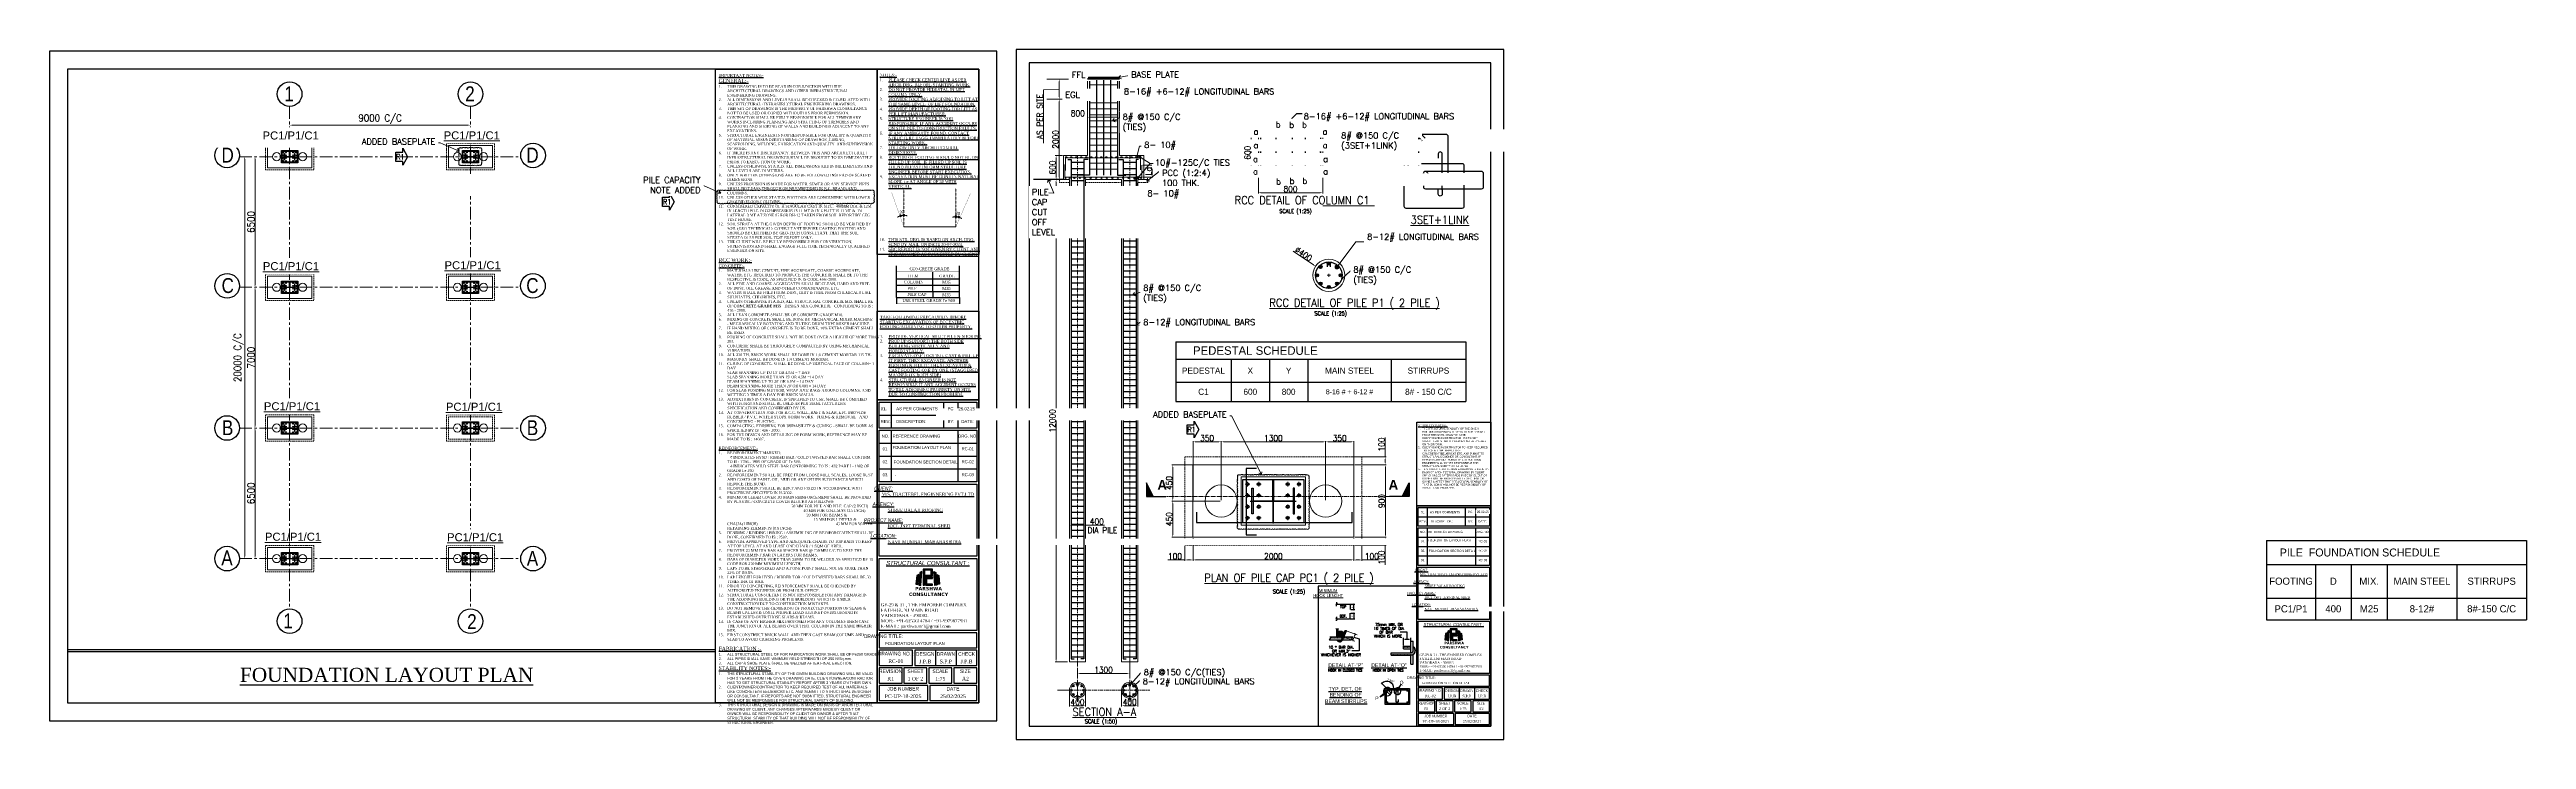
# Model space of a CAD drawing. Header units: millimetres. Extents: x 0 to 1124626, y -157535 to 82123.
# Drawn here: x 393838 to 517090, y -66152 to -31826 of the extents above; entities that cross this region are included whole.
import ezdxf
from ezdxf.enums import TextEntityAlignment as Align

# ---------------------------------------------------------------- set-up
doc = ezdxf.new("R2010")
doc.units = ezdxf.units.MM
doc.header["$MEASUREMENT"] = 0
for name, pattern in [('$AUDIT_BAD_LTYPE8', [0]), ('ACAD_ISO03W100', [30, 12, -18]), ('CENTER', [2, 1.25, -0.25, 0.25, -0.25]), ('CENTER2', [28.575, 19.05, -3.175, 3.175, -3.175]), ('CONTINOUS', [0]), ('DASHED', [0.75, 0.5, -0.25]), ('HIDDEN', [0.375, 0.25, -0.125])]:
    doc.linetypes.add(name, pattern=pattern)
for name, color, linetype in [('3', 3, 'Continuous'), ('GF-COL', 12, 'Continuous'), ('Grid', 44, 'Continuous'), ('see level', 2, 'Continuous'), ('STR TEX', 4, 'Continuous'), ('SUGGESTION', 7, 'Continuous'), ('T_BLOCK', 7, 'Continuous')]:
    doc.layers.add(name, color=color, linetype=linetype)
for name, color, linetype, lineweight in [('6 TEXT', 7, 'Continuous', 25), ('CN', 253, 'Continuous', 15), ('Dim', 6, 'Continuous', 13), ('DIMENSION', 11, 'Continuous', 15), ('FOOTING', 171, 'Continuous', 15), ('NOTE', 7, 'Continuous', 25), ('PV_TEXT_ROMANS', 7, 'Continuous', 0), ('REVISION MARK', 251, 'CONTINOUS', 0), ('rREINF 1', 1, 'Continuous', 25), ('rREINF 2', 4, 'Continuous', 25), ('SHEET', 7, 'Continuous', 15), ('STEEL', 240, 'Continuous', 30), ('structure', 183, 'Continuous', 15), ('TEXT-4', 2, 'Continuous', 25), ('TITLE TEXT', 50, 'Continuous', 18)]:
    doc.layers.add(name, color=color, linetype=linetype, lineweight=lineweight)
doc.styles.add('111', font='bold.shx', dxfattribs={"width": 0.9, "height": 90})
doc.styles.add('Aerial', font='times.ttf')
doc.styles.add('Arial', font='arial.ttf', dxfattribs={"height": 0.2})
doc.styles.add('J.P', font='ARIALN.TTF')
doc.styles.add('JAINIL', font='times.ttf')
doc.styles.add('MtX_romans_shx', font='romans.shx')
doc.styles.add('ROMANS', font='romans.shx', dxfattribs={"oblique": 10, "height": 0.15})
doc.styles.add('style1', font='romans.shx', dxfattribs={"width": 0.9, "height": 300})
doc.styles.add('style2', font='arial.ttf', dxfattribs={"height": 20})
doc.styles.add('TEXT3', font='geniso.shx')
doc.styles.add('TEXT3 0.75NA', font='geniso.shx', dxfattribs={"width": 0.75})
doc.dimstyles.new('Copy of 2.0 DIM-1', dxfattribs={"dimscale": 40, "dimtxt": 300, "dimasz": 3, "dimexe": 1, "dimexo": 1.2, "dimgap": 0.8, "dimtad": 1, "dimdec": 0, "dimlfac": 0.5, "dimzin": 1, "dimdsep": 46, "dimtxsty": 'style1', "dimcen": 2, "dimclrd": 8, "dimclre": 8, "dimclrt": 7, "dimadec": 0, "dimazin": 0, "dimtfac": 1, "dimtdec": 0, "dimtofl": 0, "dimtmove": 1, "dimatfit": 3, "dimfxl": 1, "dimtolj": 1, "dimtzin": 0, "dimlwd": 9, "dimlwe": 9, "dimarcsym": 1})
doc.dimstyles.new('Copy of DIM-1', dxfattribs={"dimscale": 40, "dimtxt": 125, "dimasz": 3, "dimexe": 1, "dimexo": 1.2, "dimgap": 0.8, "dimtad": 1, "dimdec": 0, "dimzin": 1, "dimdsep": 46, "dimtxsty": 'style1', "dimcen": 2, "dimclrd": 8, "dimclre": 8, "dimclrt": 7, "dimadec": 0, "dimazin": 0, "dimtfac": 1, "dimtdec": 0, "dimtofl": 0, "dimtmove": 1, "dimatfit": 3, "dimfxl": 1, "dimtolj": 1, "dimtzin": 0, "dimlwd": 9, "dimlwe": 9, "dimarcsym": 1})
doc.dimstyles.new('DSC2', dxfattribs={"dimtxt": 8, "dimasz": 3, "dimexe": 3, "dimexo": 2, "dimgap": 0.5, "dimtad": 1, "dimdec": 1, "dimzin": 3, "dimdsep": 46, "dimlunit": 4, "dimtxsty": 'style2', "dimblk": 'OBLIQUE', "dimcen": 1, "dimclrd": 45, "dimclre": 8, "dimclrt": 7, "dimadec": 0, "dimazin": 0, "dimtfac": 1, "dimtdec": 1, "dimtix": 1, "dimtmove": 1, "dimatfit": 3, "dimldrblk": 'OBLIQUE', "dimfxl": 1, "dimtolj": 1, "dimtzin": 0, "dimlwd": -1, "dimlwe": -1, "dimarcsym": 0})
doc.dimstyles.new('m-1', dxfattribs={"dimscale": 0, "dimtxt": 5, "dimasz": 3, "dimexe": 1.75, "dimexo": 1.75, "dimgap": 0.25, "dimtad": 1, "dimdec": 0, "dimzin": 3, "dimdsep": 46, "dimlunit": 4, "dimtxsty": 'Standard', "dimblk": 'ORIGIN', "dimcen": 3, "dimdle": 1.75, "dimclrd": 4, "dimclre": 7, "dimclrt": 7, "dimadec": 0, "dimazin": 0, "dimtfac": 1, "dimtdec": 0, "dimtofl": 0, "dimtmove": 2, "dimatfit": 3, "dimfxl": 1, "dimfrac": 1, "dimtolj": 1, "dimtzin": 0, "dimlwd": 5, "dimlwe": 5, "dimarcsym": 0})
doc.dimstyles.get("Standard").update_dxf_attribs({"dimtxt": 0.18, "dimasz": 0.18, "dimexe": 0.18, "dimexo": 0.0625, "dimgap": 0.09, "dimtad": 0, "dimtih": 1, "dimtoh": 1, "dimdec": 4, "dimzin": 0, "dimdsep": 46, "dimtxsty": 'Standard', "dimcen": 0.09, "dimadec": 0, "dimazin": 0, "dimtfac": 1, "dimtdec": 4, "dimtofl": 0, "dimtmove": 0, "dimatfit": 3, "dimfxl": 1, "dimtolj": 1, "dimtzin": 0, "dimarcsym": 0})

# ---------------------------------------------------------------- blocks, each defined once
blk = doc.blocks.new('*D1110')
at = {"layer": 'DEFPOINTS', "color": 0, "ltscale": 20, "transparency": 16777216}
for p in [(459218, -52491), (459218, -56091), (460308, -56091)]:
    blk.add_point(p, dxfattribs=at)
at = {"layer": 'Dim', "color": 8, "lineweight": 9, "ltscale": 20, "transparency": 16777216}
for p, q in [((459266, -52491), (460348, -52491)), ((460308, -52611), (460308, -55971)), ((459266, -56091), (460348, -56091))]:
    blk.add_line(p, q, dxfattribs=at)
at = {"layer": 'Dim', "color": 8, "ltscale": 20, "transparency": 16777216}
for points in [[(460288, -52611), (460328, -52611), (460308, -52491)], [(460288, -55971), (460328, -55971), (460308, -56091)]]:
    blk.add_solid(points, dxfattribs=at)
at = {"layer": 'Dim', "color": 7, "ltscale": 20, "transparency": 16777216, "insert": (460126, -54291), "char_height": 300, "attachment_point": 5, "rotation": 90, "style": 'style1'}
blk.add_mtext('\\A1;900', dxfattribs=at)
blk = doc.blocks.new('*D1111')
at = {"layer": 'DEFPOINTS', "color": 0, "ltscale": 20, "transparency": 16777216}
for p in [(458737, -52091), (458737, -52491), (460301, -52091)]:
    blk.add_point(p, dxfattribs=at)
at = {"layer": 'Dim', "color": 8, "lineweight": 9, "ltscale": 20, "transparency": 16777216}
for p, q in [((460301, -51122), (460301, -52091)), ((458785, -52091), (460341, -52091)), ((458785, -52491), (460341, -52491)), ((460301, -52371), (460301, -52211))]:
    blk.add_line(p, q, dxfattribs=at)
at = {"layer": 'Dim', "color": 8, "ltscale": 20, "transparency": 16777216}
for points in [[(460281, -52211), (460321, -52211), (460301, -52091)], [(460281, -52371), (460321, -52371), (460301, -52491)]]:
    blk.add_solid(points, dxfattribs=at)
at = {"layer": 'Dim', "color": 7, "ltscale": 20, "transparency": 16777216, "insert": (460119, -51481), "char_height": 300, "attachment_point": 5, "rotation": 90, "style": 'style1'}
blk.add_mtext('\\A1;100', dxfattribs=at)
blk = doc.blocks.new('*D1112')
at = {"layer": 'DEFPOINTS', "color": 0, "ltscale": 20, "transparency": 16777216}
for p in [(458737, -56091), (458737, -56491), (460301, -56491)]:
    blk.add_point(p, dxfattribs=at)
at = {"layer": 'Dim', "color": 8, "lineweight": 9, "ltscale": 20, "transparency": 16777216}
for p, q in [((458785, -56091), (460341, -56091)), ((458785, -56491), (460341, -56491)), ((460301, -56211), (460301, -56371)), ((460301, -57460), (460301, -56491))]:
    blk.add_line(p, q, dxfattribs=at)
at = {"layer": 'Dim', "color": 8, "ltscale": 20, "transparency": 16777216}
for points in [[(460281, -56211), (460321, -56211), (460301, -56091)], [(460281, -56371), (460321, -56371), (460301, -56491)]]:
    blk.add_solid(points, dxfattribs=at)
at = {"layer": 'Dim', "color": 7, "ltscale": 20, "transparency": 16777216, "insert": (460119, -57100), "char_height": 300, "attachment_point": 5, "rotation": 90, "style": 'style1'}
blk.add_mtext('\\A1;100', dxfattribs=at)
blk = doc.blocks.new('SECTION MARK block')
at = {"layer": 'SUGGESTION', "lineweight": 30}
blk.add_hatch(color=256, dxfattribs=at).paths.add_polyline_path([(-249, -237), (-249, 104), (-78, -237)])
blk.add_lwpolyline([(-78, -237), (-249, 104), (-249, -237), (238, -237)], dxfattribs=at)
at = {"layer": 'TEXT-4', "lineweight": 18, "style": '111'}
blk.add_text('A', height=247, dxfattribs=at).set_placement((26, -66))
blk = doc.blocks.new('*D1113')
at = {"layer": 'DEFPOINTS', "color": 0, "ltscale": 20, "transparency": 16777216}
for p in [(450737, -56091), (458737, -56091), (450737, -57218)]:
    blk.add_point(p, dxfattribs=at)
at = {"layer": 'Dim', "color": 8, "lineweight": 9, "ltscale": 20, "transparency": 16777216}
for p, q in [((450737, -56139), (450737, -57258)), ((458737, -56139), (458737, -57258)), ((458617, -57218), (450857, -57218))]:
    blk.add_line(p, q, dxfattribs=at)
at = {"layer": 'Dim', "color": 8, "ltscale": 20, "transparency": 16777216}
for points in [[(450857, -57198), (450857, -57238), (450737, -57218)], [(458617, -57198), (458617, -57238), (458737, -57218)]]:
    blk.add_solid(points, dxfattribs=at)
at = {"layer": 'Dim', "color": 7, "ltscale": 20, "transparency": 16777216, "insert": (454737, -57036), "char_height": 300, "attachment_point": 5, "style": 'style1'}
blk.add_mtext('\\A1;2000', dxfattribs=at)
blk = doc.blocks.new('*D1114')
at = {"layer": 'DEFPOINTS', "color": 0, "ltscale": 20, "transparency": 16777216}
for p in [(458737, -56491), (459137, -56491), (459137, -57222)]:
    blk.add_point(p, dxfattribs=at)
at = {"layer": 'Dim', "color": 8, "lineweight": 9, "ltscale": 20, "transparency": 16777216}
for p, q in [((458737, -56539), (458737, -57262)), ((459137, -56539), (459137, -57262)), ((458857, -57222), (459017, -57222)), ((459993, -57222), (459137, -57222))]:
    blk.add_line(p, q, dxfattribs=at)
at = {"layer": 'Dim', "color": 8, "ltscale": 20, "transparency": 16777216}
for points in [[(458857, -57202), (458857, -57242), (458737, -57222)], [(459017, -57202), (459017, -57242), (459137, -57222)]]:
    blk.add_solid(points, dxfattribs=at)
at = {"layer": 'Dim', "color": 7, "ltscale": 20, "transparency": 16777216, "insert": (459633, -57040), "char_height": 300, "attachment_point": 5, "style": 'style1'}
blk.add_mtext('\\A1;100', dxfattribs=at)
blk = doc.blocks.new('*D1115')
at = {"layer": 'DEFPOINTS', "color": 0, "ltscale": 20, "transparency": 16777216}
for p in [(450337, -56491), (450737, -56491), (450337, -57222)]:
    blk.add_point(p, dxfattribs=at)
at = {"layer": 'Dim', "color": 8, "lineweight": 9, "ltscale": 20, "transparency": 16777216}
for p, q in [((450337, -56539), (450337, -57262)), ((450737, -56539), (450737, -57262)), ((449480, -57222), (450337, -57222)), ((450617, -57222), (450457, -57222))]:
    blk.add_line(p, q, dxfattribs=at)
at = {"layer": 'Dim', "color": 8, "ltscale": 20, "transparency": 16777216}
for points in [[(450457, -57202), (450457, -57242), (450337, -57222)], [(450617, -57202), (450617, -57242), (450737, -57222)]]:
    blk.add_solid(points, dxfattribs=at)
at = {"layer": 'Dim', "color": 7, "ltscale": 20, "transparency": 16777216, "insert": (449840, -57040), "char_height": 300, "attachment_point": 5, "style": 'style1'}
blk.add_mtext('\\A1;100', dxfattribs=at)
blk = doc.blocks.new('*D1116')
at = {"layer": 'DEFPOINTS', "color": 0, "ltscale": 20, "transparency": 16777216}
for p in [(450737, -51344), (450737, -54291), (452137, -54291)]:
    blk.add_point(p, dxfattribs=at)
at = {"layer": 'Dim', "color": 8, "lineweight": 9, "ltscale": 20, "transparency": 16777216}
for p, q in [((450737, -54243), (450737, -51304)), ((452017, -51344), (450857, -51344)), ((452137, -54243), (452137, -51304))]:
    blk.add_line(p, q, dxfattribs=at)
at = {"layer": 'Dim', "color": 8, "ltscale": 20, "transparency": 16777216}
for points in [[(450857, -51324), (450857, -51364), (450737, -51344)], [(452017, -51324), (452017, -51364), (452137, -51344)]]:
    blk.add_solid(points, dxfattribs=at)
at = {"layer": 'Dim', "color": 7, "ltscale": 20, "transparency": 16777216, "insert": (451437, -51162), "char_height": 300, "attachment_point": 5, "style": 'style1'}
blk.add_mtext('\\A1;350', dxfattribs=at)
blk = doc.blocks.new('*D1117')
at = {"layer": 'DEFPOINTS', "color": 0, "ltscale": 20, "transparency": 16777216}
for p in [(457337, -51344), (452137, -54291), (457337, -54291)]:
    blk.add_point(p, dxfattribs=at)
at = {"layer": 'Dim', "color": 8, "lineweight": 9, "ltscale": 20, "transparency": 16777216}
for p, q in [((452137, -54243), (452137, -51304)), ((452257, -51344), (457217, -51344)), ((457337, -54243), (457337, -51304))]:
    blk.add_line(p, q, dxfattribs=at)
at = {"layer": 'Dim', "color": 8, "ltscale": 20, "transparency": 16777216}
for points in [[(452257, -51324), (452257, -51364), (452137, -51344)], [(457217, -51324), (457217, -51364), (457337, -51344)]]:
    blk.add_solid(points, dxfattribs=at)
at = {"layer": 'Dim', "color": 7, "ltscale": 20, "transparency": 16777216, "insert": (454737, -51162), "char_height": 300, "attachment_point": 5, "style": 'style1'}
blk.add_mtext('\\A1;1300', dxfattribs=at)
blk = doc.blocks.new('*D1118')
at = {"layer": 'DEFPOINTS', "color": 0, "ltscale": 20, "transparency": 16777216}
for p in [(452137, -54291), (449731, -56091), (452137, -56091)]:
    blk.add_point(p, dxfattribs=at)
at = {"layer": 'Dim', "color": 8, "lineweight": 9, "ltscale": 20, "transparency": 16777216}
for p, q in [((452089, -54291), (449691, -54291)), ((449731, -54411), (449731, -55971)), ((452089, -56091), (449691, -56091))]:
    blk.add_line(p, q, dxfattribs=at)
at = {"layer": 'Dim', "color": 8, "ltscale": 20, "transparency": 16777216}
for points in [[(449711, -54411), (449751, -54411), (449731, -54291)], [(449711, -55971), (449751, -55971), (449731, -56091)]]:
    blk.add_solid(points, dxfattribs=at)
at = {"layer": 'Dim', "color": 7, "ltscale": 20, "transparency": 16777216, "insert": (449549, -55191), "char_height": 300, "attachment_point": 5, "rotation": 90, "style": 'style1'}
blk.add_mtext('\\A1;450', dxfattribs=at)
blk = doc.blocks.new('*D1119')
at = {"color": 8, "lineweight": 9, "transparency": 16777216}
for p, q in [((405785, -35540), (405785, -35548)), ((405905, -35588), (414665, -35588)), ((414785, -35540), (414785, -35548))]:
    blk.add_line(p, q, dxfattribs=at)
at = {"color": 8, "ltscale": 20, "transparency": 16777216}
for points in [[(405905, -35568), (405905, -35608), (405785, -35588)], [(414665, -35608), (414665, -35568), (414785, -35588)]]:
    blk.add_solid(points, dxfattribs=at)
at = {"layer": 'DEFPOINTS', "color": 0, "ltscale": 20, "transparency": 16777216}
for p in [(405785, -35588), (414785, -35588), (414785, -35588)]:
    blk.add_point(p, dxfattribs=at)
at = {"color": 7, "ltscale": 20, "transparency": 16777216, "insert": (410285, -35290), "char_height": 350, "attachment_point": 5, "style": 'style1'}
blk.add_mtext('\\A1;9000 C/C', dxfattribs=at)
blk = doc.blocks.new('*D1120')
at = {"layer": 'DEFPOINTS', "color": 0, "ltscale": 20, "transparency": 16777216}
for p in [(404063, -37156), (404063, -43656), (404063, -43656)]:
    blk.add_point(p, dxfattribs=at)
at = {"layer": 'structure', "color": 8, "lineweight": 9, "ltscale": 20, "transparency": 16777216}
for p, q in [((404015, -37156), (404023, -37156)), ((404063, -37276), (404063, -43536)), ((404015, -43656), (404023, -43656))]:
    blk.add_line(p, q, dxfattribs=at)
at = {"layer": 'structure', "color": 8, "ltscale": 20, "transparency": 16777216}
for points in [[(404083, -37276), (404043, -37276), (404063, -37156)], [(404043, -43536), (404083, -43536), (404063, -43656)]]:
    blk.add_solid(points, dxfattribs=at)
at = {"layer": 'structure', "color": 7, "ltscale": 20, "transparency": 16777216, "insert": (403856, -40406), "char_height": 350, "attachment_point": 5, "rotation": 90, "style": 'style1'}
blk.add_mtext('\\A1;6500', dxfattribs=at)
blk = doc.blocks.new('*D1121')
at = {"layer": 'DEFPOINTS', "color": 0, "ltscale": 20, "transparency": 16777216}
for p in [(404063, -43656), (404063, -50656), (404063, -50656)]:
    blk.add_point(p, dxfattribs=at)
at = {"layer": 'structure', "color": 8, "lineweight": 9, "ltscale": 20, "transparency": 16777216}
for p, q in [((404015, -43656), (404023, -43656)), ((404063, -43776), (404063, -50536)), ((404015, -50656), (404023, -50656))]:
    blk.add_line(p, q, dxfattribs=at)
at = {"layer": 'structure', "color": 8, "ltscale": 20, "transparency": 16777216}
for points in [[(404083, -43776), (404043, -43776), (404063, -43656)], [(404043, -50536), (404083, -50536), (404063, -50656)]]:
    blk.add_solid(points, dxfattribs=at)
at = {"layer": 'structure', "color": 7, "ltscale": 20, "transparency": 16777216, "insert": (403856, -47156), "char_height": 350, "attachment_point": 5, "rotation": 90, "style": 'style1'}
blk.add_mtext('\\A1;7000', dxfattribs=at)
blk = doc.blocks.new('*D1122')
at = {"layer": 'DEFPOINTS', "color": 0, "ltscale": 20, "transparency": 16777216}
for p in [(404063, -50656), (404063, -57156), (404063, -57156)]:
    blk.add_point(p, dxfattribs=at)
at = {"layer": 'structure', "color": 8, "lineweight": 9, "ltscale": 20, "transparency": 16777216}
for p, q in [((404015, -50656), (404023, -50656)), ((404063, -50776), (404063, -57036)), ((404015, -57156), (404023, -57156))]:
    blk.add_line(p, q, dxfattribs=at)
at = {"layer": 'structure', "color": 8, "ltscale": 20, "transparency": 16777216}
for points in [[(404083, -50776), (404043, -50776), (404063, -50656)], [(404043, -57036), (404083, -57036), (404063, -57156)]]:
    blk.add_solid(points, dxfattribs=at)
at = {"layer": 'structure', "color": 7, "ltscale": 20, "transparency": 16777216, "insert": (403856, -53906), "char_height": 350, "attachment_point": 5, "rotation": 90, "style": 'style1'}
blk.add_mtext('\\A1;6500', dxfattribs=at)
blk = doc.blocks.new('*D1123')
at = {"layer": 'DEFPOINTS', "color": 0, "ltscale": 20, "transparency": 16777216}
for p in [(448187, -37584), (448187, -38180), (448702, -37584)]:
    blk.add_point(p, dxfattribs=at)
at = {"layer": 'Dim', "color": 8, "lineweight": 9, "ltscale": 20, "transparency": 16777216}
for p, q in [((448235, -37584), (448742, -37584)), ((448235, -38180), (448742, -38180)), ((448702, -38060), (448702, -37704))]:
    blk.add_line(p, q, dxfattribs=at)
at = {"layer": 'Dim', "color": 8, "ltscale": 20, "transparency": 16777216}
for points in [[(448682, -37704), (448722, -37704), (448702, -37584)], [(448682, -38060), (448722, -38060), (448702, -38180)]]:
    blk.add_solid(points, dxfattribs=at)
at = {"layer": 'Dim', "color": 7, "ltscale": 20, "transparency": 16777216, "insert": (448520, -37882), "char_height": 300, "attachment_point": 5, "rotation": 90, "style": 'style1'}
blk.add_mtext('\\A1;Ld', dxfattribs=at)
blk = doc.blocks.new('*D1124')
at = {"layer": 'DEFPOINTS', "color": 0, "ltscale": 20, "transparency": 16777216}
for p in [(443926, -37097), (444287, -37097), (444287, -38297)]:
    blk.add_point(p, dxfattribs=at)
at = {"layer": 'Dim', "color": 8, "lineweight": 9, "ltscale": 20, "transparency": 16777216}
for p, q in [((444239, -37097), (443886, -37097)), ((443926, -38177), (443926, -37217)), ((444239, -38297), (443886, -38297))]:
    blk.add_line(p, q, dxfattribs=at)
at = {"layer": 'Dim', "color": 8, "ltscale": 20, "transparency": 16777216}
for points in [[(443906, -37217), (443946, -37217), (443926, -37097)], [(443906, -38177), (443946, -38177), (443926, -38297)]]:
    blk.add_solid(points, dxfattribs=at)
at = {"layer": 'Dim', "color": 7, "ltscale": 20, "transparency": 16777216, "insert": (443744, -37697), "char_height": 300, "attachment_point": 5, "rotation": 90, "style": 'style1'}
blk.add_mtext('\\A1;600', dxfattribs=at)
blk = doc.blocks.new('*D1125')
at = {"layer": 'DEFPOINTS', "color": 0, "ltscale": 20, "transparency": 16777216}
for p in [(443924, -38297), (444537, -38297), (444537, -62297)]:
    blk.add_point(p, dxfattribs=at)
at = {"layer": 'Dim', "color": 8, "lineweight": 9, "ltscale": 20, "transparency": 16777216}
for p, q in [((444489, -38297), (443884, -38297)), ((443924, -62177), (443924, -38417)), ((444489, -62297), (443884, -62297))]:
    blk.add_line(p, q, dxfattribs=at)
at = {"layer": 'Dim', "color": 8, "ltscale": 20, "transparency": 16777216}
for points in [[(443904, -38417), (443944, -38417), (443924, -38297)], [(443904, -62177), (443944, -62177), (443924, -62297)]]:
    blk.add_solid(points, dxfattribs=at)
at = {"layer": 'Dim', "color": 7, "ltscale": 20, "transparency": 16777216, "insert": (443742, -50297), "char_height": 300, "attachment_point": 5, "rotation": 90, "style": 'style1'}
blk.add_mtext('\\A1;12000', dxfattribs=at)
blk = doc.blocks.new('*D1126')
at = {"layer": 'DEFPOINTS', "color": 0, "ltscale": 20, "transparency": 16777216}
for p in [(447587, -61614), (444987, -62677), (447587, -62874)]:
    blk.add_point(p, dxfattribs=at)
at = {"layer": 'Dim', "color": 8, "lineweight": 9, "ltscale": 20, "transparency": 16777216}
for p, q in [((444987, -62725), (444987, -62914)), ((447587, -61662), (447587, -62914)), ((445107, -62874), (447467, -62874))]:
    blk.add_line(p, q, dxfattribs=at)
at = {"layer": 'Dim', "color": 8, "ltscale": 20, "transparency": 16777216}
for points in [[(445107, -62854), (445107, -62894), (444987, -62874)], [(447467, -62854), (447467, -62894), (447587, -62874)]]:
    blk.add_solid(points, dxfattribs=at)
at = {"layer": 'Dim', "color": 7, "ltscale": 20, "transparency": 16777216, "insert": (446287, -62692), "char_height": 300, "attachment_point": 5, "style": 'style1'}
blk.add_mtext('\\A1;1300', dxfattribs=at)
blk = doc.blocks.new('*D1127')
at = {"layer": 'DEFPOINTS', "color": 0, "ltscale": 20, "transparency": 16777216}
for p in [(444082, -34297), (444287, -34297), (444287, -38297)]:
    blk.add_point(p, dxfattribs=at)
at = {"layer": 'Dim', "color": 8, "lineweight": 9, "ltscale": 20, "transparency": 16777216}
for p, q in [((444239, -34297), (444042, -34297)), ((444082, -38177), (444082, -34417)), ((444239, -38297), (444042, -38297))]:
    blk.add_line(p, q, dxfattribs=at)
at = {"layer": 'Dim', "color": 8, "ltscale": 20, "transparency": 16777216}
for points in [[(444062, -34417), (444102, -34417), (444082, -34297)], [(444062, -38177), (444102, -38177), (444082, -38297)]]:
    blk.add_solid(points, dxfattribs=at)
at = {"layer": 'Dim', "color": 7, "ltscale": 20, "transparency": 16777216, "insert": (443900, -36297), "char_height": 300, "attachment_point": 5, "rotation": 90, "style": 'style1'}
blk.add_mtext('\\A1;2000', dxfattribs=at)
blk = doc.blocks.new('*D1128')
at = {"layer": 'DEFPOINTS', "color": 0, "ltscale": 20, "transparency": 16777216}
for p in [(444587, -63703), (445387, -63703), (445387, -64476)]:
    blk.add_point(p, dxfattribs=at)
at = {"layer": 'Dim', "color": 8, "lineweight": 9, "ltscale": 20, "transparency": 16777216}
for p, q in [((444587, -63751), (444587, -64516)), ((445387, -63751), (445387, -64516)), ((444707, -64476), (445267, -64476))]:
    blk.add_line(p, q, dxfattribs=at)
at = {"layer": 'Dim', "color": 8, "ltscale": 20, "transparency": 16777216}
for points in [[(444707, -64456), (444707, -64496), (444587, -64476)], [(445267, -64456), (445267, -64496), (445387, -64476)]]:
    blk.add_solid(points, dxfattribs=at)
at = {"layer": 'Dim', "color": 7, "ltscale": 20, "transparency": 16777216, "insert": (444987, -64294), "char_height": 300, "attachment_point": 5, "style": 'style1'}
blk.add_mtext('\\A1;400', dxfattribs=at)
blk = doc.blocks.new('*D1129')
at = {"layer": 'DEFPOINTS', "color": 0, "ltscale": 20, "transparency": 16777216}
for p in [(447187, -63703), (447987, -63703), (447987, -64472)]:
    blk.add_point(p, dxfattribs=at)
at = {"layer": 'Dim', "color": 8, "lineweight": 9, "ltscale": 20, "transparency": 16777216}
for p, q in [((447187, -63751), (447187, -64512)), ((447987, -63751), (447987, -64512)), ((447307, -64472), (447867, -64472))]:
    blk.add_line(p, q, dxfattribs=at)
at = {"layer": 'Dim', "color": 8, "ltscale": 20, "transparency": 16777216}
for points in [[(447307, -64452), (447307, -64492), (447187, -64472)], [(447867, -64452), (447867, -64492), (447987, -64472)]]:
    blk.add_solid(points, dxfattribs=at)
at = {"layer": 'Dim', "color": 7, "ltscale": 20, "transparency": 16777216, "insert": (447587, -64290), "char_height": 300, "attachment_point": 5, "style": 'style1'}
blk.add_mtext('\\A1;400', dxfattribs=at)
blk = doc.blocks.new('*D1131')
at = {"layer": 'DEFPOINTS', "color": 0, "ltscale": 20, "transparency": 16777216}
for p in [(403548, -37156), (403548, -37156), (403548, -57156)]:
    blk.add_point(p, dxfattribs=at)
at = {"layer": 'structure', "color": 8, "lineweight": 9, "ltscale": 20, "transparency": 16777216}
for p, q in [((403500, -37156), (403508, -37156)), ((403548, -57036), (403548, -37276)), ((403500, -57156), (403508, -57156))]:
    blk.add_line(p, q, dxfattribs=at)
at = {"layer": 'structure', "color": 8, "ltscale": 20, "transparency": 16777216}
for points in [[(403568, -37276), (403528, -37276), (403548, -37156)], [(403528, -57036), (403568, -57036), (403548, -57156)]]:
    blk.add_solid(points, dxfattribs=at)
at = {"layer": 'structure', "color": 7, "ltscale": 20, "transparency": 16777216, "insert": (403250, -47156), "char_height": 350, "attachment_point": 5, "rotation": 90, "style": 'style1'}
blk.add_mtext('\\A1;20000 C/C', dxfattribs=at)
blk = doc.blocks.new('*T1141')
at = {"layer": 'see level', "color": 0, "linetype": 'ByBlock', "lineweight": -2, "ltscale": 20, "transparency": 16777216}
for p, q in [((0, 0), (14426, 0)), ((0, 0), (0, -2967)), ((14426, 0), (14426, -2967)), ((0, -863), (14426, -863)), ((2754, -863), (2754, -2967)), ((4662, -863), (4662, -2967)), ((6569, -863), (6569, -2967)), ((10717, -863), (10717, -2967)), ((0, -1997), (14426, -1997)), ((0, -2967), (14426, -2967))]:
    blk.add_line(p, q, dxfattribs=at)
at = {"layer": 'see level', "color": 0, "linetype": 'ByBlock', "ltscale": 20, "transparency": 16777216}
for s, insert, char_height, width, attachment_point in [('     PEDESTAL SCHEDULE', (68, -432), 423.86, 14289.15, 4), ('PEDESTAL', (1377, -1430), 306.6, 2617.74, 5), ('C1', (1377, -2482), 306.6, 2617.74, 5), ('600', (3708, -2482), 306.6, 1770.75, 5), ('X', (3708, -1430), 307, 1770.75, 5), ('800', (5615, -2482), 306.6, 1770.75, 5), ('Y', (5615, -1430), 307, 1770.75, 5), ('MAIN STEEL', (8643, -1430), 306.6, 4011.18, 5), ('8-16 # + 6-12 #', (8643, -2482), 250, 4011.18, 5), ('8# - 150 C/C', (12571, -2482), 306.64, 3572.17, 5), ('STIRRUPS', (12571, -1430), 306.6, 3572.17, 5)]:
    blk.add_mtext(s, dxfattribs=dict(at, insert=insert, char_height=char_height, width=width, attachment_point=attachment_point))
blk = doc.blocks.new('_Origin')
at = {"color": 0, "linetype": 'ByBlock', "lineweight": -2}
blk.add_line((0, 0), (-1, 0), dxfattribs=at)
blk.add_circle((0, 0), 0.5, dxfattribs=at)
blk = doc.blocks.new('*D1134')
at = {"color": 4, "linetype": 'CENTER2', "lineweight": 5, "transparency": 16777216}
for start, end in [(114.7514, 123.2577), (90, 106.245), (72.9873, 81.4937)]:
    blk.add_arc((58294.8, -13552), 20.2, start, end, dxfattribs=at)
at = {"layer": 'DEFPOINTS', "color": 0, "transparency": 16777216}
for p in [(58277.1, -13491.1), (58294.8, -13486.7), (58292.5, -13531.9), (58294.8, -13552), (58294.8, -13552)]:
    blk.add_point(p, dxfattribs=at)
at = {"color": 4, "linetype": 'ACAD_ISO03W100', "lineweight": 5, "transparency": 16777216, "xscale": 3, "yscale": 3, "zscale": 3}
for p, rotation in [((58289.2, -13532.6), 20.49819837398923), ((58294.8, -13531.8), 175.7468316595615)]:
    blk.add_blockref('_Origin', p, dxfattribs=dict(at, rotation=rotation))
at = {"color": 7, "linetype": 'ACAD_ISO03W100', "lineweight": 0, "transparency": 16777216, "insert": (58291.1, -13526), "char_height": 5, "attachment_point": 5, "rotation": 8.1225}
blk.add_mtext('30', dxfattribs=at)
blk = doc.blocks.new('*D1135')
at = {"color": 4, "linetype": 'CENTER2', "lineweight": 5, "transparency": 16777216}
for start, end in [(99.663, 109.3259), (73.755, 90), (54.4291, 64.092)]:
    blk.add_arc((58385.1, -13552), 17.8, start, end, dxfattribs=at)
at = {"layer": 'DEFPOINTS', "color": 0, "transparency": 16777216}
for p in [(58385.1, -13484.8), (58402.8, -13491.1), (58387.1, -13534.3), (58385.1, -13552), (58385.1, -13552)]:
    blk.add_point(p, dxfattribs=at)
at = {"color": 4, "linetype": 'ACAD_ISO03W100', "lineweight": 5, "transparency": 16777216}
for p, xscale, yscale, zscale, rotation in [((58385.1, -13534.2), 2.999999999999999, 2.999999999999999, 2.999999999999999, 4.831477968994832), ((58390.1, -13534.9), 3, 3, 3, 158.9234919974293)]:
    blk.add_blockref('_Origin', p, dxfattribs=dict(at, xscale=xscale, yscale=yscale, zscale=zscale, rotation=rotation))
at = {"color": 7, "linetype": 'ACAD_ISO03W100', "lineweight": 0, "transparency": 16777216, "insert": (58388.5, -13528.4), "char_height": 5, "attachment_point": 5, "rotation": 351.8775}
blk.add_mtext('30', dxfattribs=at)
blk = doc.blocks.new('Q')
at = {"linetype": 'Continuous', "ltscale": 0.5, "transparency": 33554687}
h = blk.add_hatch(color=152, dxfattribs=at)
h.dxf.hatch_style = 1
h.paths.add_polyline_path([(6.1, 15.4), (5.5, 10.5), (6.7, 10.3), (7.3, 16)])
h.paths.add_polyline_path([(18.9, 15.4), (19.4, 10.5), (18.3, 10.3), (17.7, 16)])
h = blk.add_hatch(color=10, dxfattribs=at)
h.dxf.hatch_style = 1
h.paths.add_polyline_path([(7.9, 17.3), (7.3, 9.8), (8.4, 9.6), (9, 17.8)])
h.paths.add_polyline_path([(17.1, 17.3), (17.7, 9.8), (16.6, 9.6), (16, 17.8)])
h = blk.add_hatch(color=152, dxfattribs=at)
h.dxf.hatch_style = 1
h.paths.add_polyline_path([(9.8, 19.2), (9.8, 9.8), (10.5, 9.8), (10.5, 15), (15.2, 15), (15.2, 19.2)])
h.paths.add_polyline_path([(10.5, 18.5), (10.5, 15.7), (14.4, 15.7), (14.4, 18.5)], flags=16)
h = blk.add_hatch(color=152, dxfattribs=at)
h.dxf.hatch_style = 1
h.paths.add_polyline_path([(11.2, 14.4), (11.2, 9.8), (15.2, 9.8), (15.2, 10.5), (11.9, 10.5), (11.9, 13.7), (15.2, 13.7), (15.2, 14.4)])
at = {"color": 152, "linetype": 'Continuous'}
for points in [[(6.1, 15.4), (5.5, 10.5), (6.7, 10.3), (7.3, 16), (6.1, 15.4)], [(9.8, 19.2), (9.8, 9.8), (10.5, 9.8), (10.5, 15), (15.2, 15), (15.2, 19.2), (9.8, 19.2)], [(10.5, 18.5), (10.5, 15.7), (14.4, 15.7), (14.4, 18.5), (10.5, 18.5)], [(18.9, 15.4), (19.4, 10.5), (18.3, 10.3), (17.7, 16), (18.9, 15.4)], [(11.2, 14.4), (11.2, 9.8), (15.2, 9.8), (15.2, 10.5), (11.9, 10.5), (11.9, 13.7), (15.2, 13.7), (15.2, 14.4), (11.2, 14.4)]]:
    blk.add_lwpolyline(points, dxfattribs=at)
at = {"color": 10, "linetype": 'Continuous'}
for points in [[(7.9, 17.3), (7.3, 9.8), (8.4, 9.6), (9, 17.8), (7.9, 17.3)], [(17.1, 17.3), (17.7, 9.8), (16.6, 9.6), (16, 17.8), (17.1, 17.3)]]:
    blk.add_lwpolyline(points, dxfattribs=at)
at = {"linetype": 'Continuous', "insert": (1.3, 8.8), "char_height": 2, "attachment_point": 1}
blk.add_mtext_dynamic_manual_height_columns('\\pxqc;{\\fVerdana|b1|i0|c0|p34;\\C152;PARSHWA\\PCONSULTANCY }', width=23.282, gutter_width=1, heights=[6.3], dxfattribs=at)
blk = doc.blocks.new('*D1144')
at = {"layer": 'DEFPOINTS', "color": 0, "ltscale": 20, "transparency": 16777216}
for p in [(449731, -52491), (452137, -52491, 0), (452137, -54291, 0)]:
    blk.add_point(p, dxfattribs=at)
at = {"layer": 'Dim', "color": 8, "lineweight": 9, "ltscale": 20, "transparency": 16777216}
for p, q in [((452089, -52491), (449691, -52491)), ((449731, -54171), (449731, -52611)), ((452089, -54291), (449691, -54291))]:
    blk.add_line(p, q, dxfattribs=at)
at = {"layer": 'Dim', "color": 8, "ltscale": 20, "transparency": 16777216}
for points in [[(449711, -52611), (449751, -52611), (449731, -52491)], [(449711, -54171), (449751, -54171), (449731, -54291)]]:
    blk.add_solid(points, dxfattribs=at)
at = {"layer": 'Dim', "color": 7, "ltscale": 20, "transparency": 16777216, "insert": (449549, -53391), "char_height": 300, "attachment_point": 5, "rotation": 90, "style": 'style1'}
blk.add_mtext('\\A1;450', dxfattribs=at)
blk = doc.blocks.new('*D1145')
at = {"layer": 'DEFPOINTS', "color": 0, "ltscale": 20, "transparency": 16777216}
for p in [(458737, -51344), (457337, -54291), (458737, -54291)]:
    blk.add_point(p, dxfattribs=at)
at = {"layer": 'Dim', "color": 8, "lineweight": 9, "ltscale": 20, "transparency": 16777216}
for p, q in [((457337, -54243), (457337, -51304)), ((457457, -51344), (458617, -51344)), ((458737, -54243), (458737, -51304))]:
    blk.add_line(p, q, dxfattribs=at)
at = {"layer": 'Dim', "color": 8, "ltscale": 20, "transparency": 16777216}
for points in [[(457457, -51324), (457457, -51364), (457337, -51344)], [(458617, -51324), (458617, -51364), (458737, -51344)]]:
    blk.add_solid(points, dxfattribs=at)
at = {"layer": 'Dim', "color": 7, "ltscale": 20, "transparency": 16777216, "insert": (458037, -51162), "char_height": 300, "attachment_point": 5, "style": 'style1'}
blk.add_mtext('\\A1;350', dxfattribs=at)
blk = doc.blocks.new('*D1146')
at = {"layer": 'DEFPOINTS', "color": 0, "ltscale": 20, "transparency": 16777216}
for p in [(456831, -42612, 0), (458160, -43504, 0)]:
    blk.add_point(p, dxfattribs=at)
at = {"layer": 'Dim', "color": 8, "lineweight": 9, "ltscale": 20, "transparency": 16777216}
for p, q in [((455719, -41864), (456732, -42545)), ((457415, -43058), (457575, -43058)), ((457495, -43138), (457495, -42978))]:
    blk.add_line(p, q, dxfattribs=at)
at = {"layer": 'Dim', "color": 8, "ltscale": 20, "transparency": 16777216}
blk.add_solid([(456743, -42528), (456721, -42561), (456831, -42612)], dxfattribs=at)
at = {"layer": 'Dim', "color": 7, "ltscale": 20, "transparency": 16777216, "insert": (456237, -41993), "char_height": 300, "attachment_point": 5, "rotation": 326.10668, "style": 'style1'}
blk.add_mtext('\\A1;∅400', dxfattribs=at)
blk = doc.blocks.new('*D1148')
at = {"layer": 'DEFPOINTS', "color": 0, "ltscale": 20, "transparency": 16777216}
for p in [(444587, -55717, 0), (445387, -55494), (445387, -55717, 0)]:
    blk.add_point(p, dxfattribs=at)
at = {"layer": 'Dim', "color": 8, "lineweight": 9, "ltscale": 20, "transparency": 16777216}
for p, q in [((444587, -55669), (444587, -55454)), ((445387, -55669), (445387, -55454)), ((444707, -55494), (445267, -55494)), ((446332, -55494), (445387, -55494))]:
    blk.add_line(p, q, dxfattribs=at)
at = {"layer": 'Dim', "color": 8, "ltscale": 20, "transparency": 16777216}
for points in [[(444707, -55474), (444707, -55514), (444587, -55494)], [(445267, -55474), (445267, -55514), (445387, -55494)]]:
    blk.add_solid(points, dxfattribs=at)
at = {"layer": 'Dim', "color": 7, "ltscale": 20, "transparency": 16777216, "insert": (445953, -55312), "char_height": 300, "attachment_point": 5, "style": 'style1'}
blk.add_mtext('\\A1;400', dxfattribs=at)
blk = doc.blocks.new('*D1153')
at = {"layer": 'DEFPOINTS', "color": 0, "ltscale": 20, "transparency": 16777216}
for p in [(453992, -35760), (453635, -38160), (453992, -38160)]:
    blk.add_point(p, dxfattribs=at)
at = {"layer": 'Dim', "color": 8, "lineweight": 9, "ltscale": 20, "transparency": 16777216}
for p, q in [((453944, -35760), (453595, -35760)), ((453635, -35880), (453635, -38040)), ((453944, -38160), (453595, -38160))]:
    blk.add_line(p, q, dxfattribs=at)
at = {"layer": 'Dim', "color": 8, "ltscale": 20, "transparency": 16777216}
for points in [[(453615, -35880), (453655, -35880), (453635, -35760)], [(453615, -38040), (453655, -38040), (453635, -38160)]]:
    blk.add_solid(points, dxfattribs=at)
at = {"layer": 'Dim', "color": 7, "ltscale": 20, "transparency": 16777216, "insert": (453453, -36960), "char_height": 300, "attachment_point": 5, "rotation": 90, "style": 'style1'}
blk.add_mtext('\\A1;600', dxfattribs=at)
blk = doc.blocks.new('*D1154')
at = {"layer": 'DEFPOINTS', "color": 0, "ltscale": 20, "transparency": 16777216}
for p in [(445487, -34896, 0), (445487, -35193), (447087, -34896, 0)]:
    blk.add_point(p, dxfattribs=at)
at = {"layer": 'structure', "color": 8, "lineweight": 9, "ltscale": 20, "transparency": 16777216}
for p, q in [((445487, -34944), (445487, -35233)), ((446967, -35193), (445607, -35193)), ((447087, -34944), (447087, -35233))]:
    blk.add_line(p, q, dxfattribs=at)
at = {"layer": 'structure', "color": 8, "ltscale": 20, "transparency": 16777216}
for points in [[(445607, -35173), (445607, -35213), (445487, -35193)], [(446967, -35173), (446967, -35213), (447087, -35193)]]:
    blk.add_solid(points, dxfattribs=at)
at = {"layer": 'structure', "color": 7, "ltscale": 20, "transparency": 16777216, "insert": (445002, -35002), "char_height": 300, "attachment_point": 5, "style": 'style1'}
blk.add_mtext('\\A1;800', dxfattribs=at)
blk = doc.blocks.new('*D1155')
at = {"layer": 'DEFPOINTS', "color": 0, "ltscale": 20, "transparency": 16777216}
for p in [(444008, -33297, 0), (444062, -34297, 0), (444082, -33297)]:
    blk.add_point(p, dxfattribs=at)
at = {"layer": 'structure', "color": 8, "lineweight": 9, "ltscale": 20, "transparency": 16777216}
for p, q in [((444082, -33797), (443292, -33838)), ((443292, -33838), (443292, -36487)), ((444056, -33297), (444122, -33297)), ((444082, -34177), (444082, -33417)), ((444110, -34297), (444122, -34297))]:
    blk.add_line(p, q, dxfattribs=at)
at = {"layer": 'structure', "color": 8, "ltscale": 20, "transparency": 16777216}
for points in [[(444062, -33417), (444102, -33417), (444082, -33297)], [(444062, -34177), (444102, -34177), (444082, -34297)]]:
    blk.add_solid(points, dxfattribs=at)
at = {"layer": 'structure', "color": 7, "ltscale": 20, "transparency": 16777216, "insert": (443110, -35163), "char_height": 300, "attachment_point": 5, "rotation": 90, "style": 'style1'}
blk.add_mtext('\\A1;AS PER SITE ', dxfattribs=at)
blk = doc.blocks.new('*D1156')
at = {"layer": 'DEFPOINTS', "color": 0, "ltscale": 20, "transparency": 16777216}
for p in [(453992, -38160), (457192, -38160), (457192, -38950)]:
    blk.add_point(p, dxfattribs=at)
at = {"layer": 'Dim', "color": 8, "lineweight": 9, "ltscale": 20, "transparency": 16777216}
for p, q in [((453992, -38208), (453992, -38990)), ((454112, -38950), (457072, -38950)), ((457192, -38208), (457192, -38990))]:
    blk.add_line(p, q, dxfattribs=at)
at = {"layer": 'Dim', "color": 8, "ltscale": 20, "transparency": 16777216}
for points in [[(454112, -38930), (454112, -38970), (453992, -38950)], [(457072, -38930), (457072, -38970), (457192, -38950)]]:
    blk.add_solid(points, dxfattribs=at)
at = {"layer": 'Dim', "color": 7, "ltscale": 20, "transparency": 16777216, "insert": (455592, -38768), "char_height": 300, "attachment_point": 5, "style": 'style1'}
blk.add_mtext('\\A1;800', dxfattribs=at)
blk = doc.blocks.new('_Oblique')
at = {"color": 0, "lineweight": -2}
blk.add_line((-0.5, -0.5), (0.5, 0.5), dxfattribs=at)
blk = doc.blocks.new('*D1137')
at = {"color": 8, "ltscale": 0.5, "transparency": 16777216}
for p, q in [((344277.7, 142366.1), (344293.1, 142366.1)), ((344279.7, 142348.1), (344293.1, 142348.1))]:
    blk.add_line(p, q, dxfattribs=at)
at = {"color": 45, "ltscale": 0.5, "transparency": 16777216}
blk.add_line((344290.1, 142348.1), (344290.1, 142366.1), dxfattribs=at)
at = {"layer": 'DEFPOINTS', "color": 0, "ltscale": 0.5, "transparency": 16777216}
for p in [(344275.7, 142366.1), (344290.1, 142366.1), (344277.7, 142348.1)]:
    blk.add_point(p, dxfattribs=at)
at = {"color": 45, "ltscale": 0.5, "transparency": 16777216, "xscale": 3, "yscale": 3, "zscale": 3}
for p, rotation in [((344290.1, 142366.1), 90), ((344290.1, 142348.1), 270)]:
    blk.add_blockref('_Oblique', p, dxfattribs=dict(at, rotation=rotation))
at = {"color": 7, "ltscale": 0.5, "transparency": 16777216, "insert": (344286, 142357.1), "char_height": 7, "attachment_point": 5, "rotation": 90, "style": 'style2'}
blk.add_mtext('\\A1;6"', dxfattribs=at)
blk = doc.blocks.new('*D1138')
at = {"color": 8, "ltscale": 0.5, "transparency": 16777216}
for p, q in [((344277.7, 142317.7), (344293.1, 142317.7)), ((344279.7, 142335.7), (344293.1, 142335.7))]:
    blk.add_line(p, q, dxfattribs=at)
at = {"color": 45, "ltscale": 0.5, "transparency": 16777216}
blk.add_line((344290.1, 142335.7), (344290.1, 142317.7), dxfattribs=at)
at = {"layer": 'DEFPOINTS', "color": 0, "ltscale": 0.5, "transparency": 16777216}
for p in [(344275.7, 142317.7), (344277.7, 142335.7), (344290.1, 142317.7)]:
    blk.add_point(p, dxfattribs=at)
at = {"color": 45, "ltscale": 0.5, "transparency": 16777216, "xscale": 3, "yscale": 3, "zscale": 3}
for p, rotation in [((344290.1, 142335.7), 90), ((344290.1, 142317.7), 270)]:
    blk.add_blockref('_Oblique', p, dxfattribs=dict(at, rotation=rotation))
at = {"color": 7, "ltscale": 0.5, "transparency": 16777216, "insert": (344286, 142326.7), "char_height": 7, "attachment_point": 5, "rotation": 90, "style": 'style2'}
blk.add_mtext('\\A1;6"', dxfattribs=at)
blk = doc.blocks.new('A$C3ec6fb8c')
at = {"color": 1, "linetype": 'CENTER'}
blk.add_line((0, 285), (0, -285), dxfattribs=at)
at = {"color": 6, "linetype": 'CONTINOUS'}
for points in [[(-4, 4), (-270, 4), (-270, -4), (-4, -4)], [(4, 4), (270, 4), (270, -4), (4, -4)]]:
    blk.add_lwpolyline(points, close=True, dxfattribs=at)
at = {"color": 4, "linetype": 'CONTINOUS'}
blk.add_lwpolyline([(-4, 250), (4, 250), (4, -250), (-4, -250)], close=True, dxfattribs=at)
at = {"layer": '3', "color": 2, "linetype": 'CONTINOUS', "ltscale": 2500}
blk.add_lwpolyline([(-270, 380), (270, 380), (270, -380), (-270, -380)], close=True, dxfattribs=at)
at = {"layer": '3', "color": 4, "linetype": 'CONTINOUS', "ltscale": 2500}
for points in [[(-160, 266), (160, 266), (160, 250), (-160, 250)], [(-160, -266), (160, -266), (160, -250), (-160, -250)]]:
    blk.add_lwpolyline(points, close=True, dxfattribs=at)
at = {"layer": '3', "color": 3, "linetype": 'CONTINOUS', "ltscale": 2500}
for centre in [(-210, 320), (-70, 320), (70, 320), (210, 320), (-210, 180), (-70, 180), (70, 180), (210, 180), (-210, -180), (-210, -320), (-70, -180), (-70, -320), (70, -180), (70, -320), (210, -180), (210, -320)]:
    blk.add_circle(centre, 18, dxfattribs=at)
at = {"layer": 'REVISION MARK', "color": 1, "linetype": 'CENTER'}
for p, q in [((-182, 320), (-238, 320)), ((-210, 348), (-210, 292)), ((-42, 320), (-98, 320)), ((-70, 348), (-70, 292)), ((98, 320), (42, 320)), ((70, 348), (70, 292)), ((238, 320), (182, 320)), ((210, 348), (210, 292)), ((-182, 180), (-238, 180)), ((-210, 152), (-210, 208)), ((-42, 180), (-98, 180)), ((-70, 152), (-70, 208)), ((98, 180), (42, 180)), ((70, 152), (70, 208)), ((238, 180), (182, 180)), ((210, 152), (210, 208)), ((-182, -180), (-238, -180)), ((-210, -152), (-210, -208)), ((-210, -348), (-210, -292)), ((-42, -180), (-98, -180)), ((-70, -152), (-70, -208)), ((-70, -348), (-70, -292)), ((98, -180), (42, -180)), ((70, -152), (70, -208)), ((70, -348), (70, -292)), ((238, -180), (182, -180)), ((210, -152), (210, -208)), ((210, -348), (210, -292)), ((-182, -320), (-238, -320)), ((-42, -320), (-98, -320)), ((98, -320), (42, -320)), ((238, -320), (182, -320))]:
    blk.add_line(p, q, dxfattribs=at)
blk = doc.blocks.new('*U1176')
at = {"color": 0, "linetype": 'ByBlock', "lineweight": -2}
blk.add_lwpolyline([(0, 1.78), (2.67, 1.78), (2.67, 3.19), (4.43, 0), (2.67, -3.19), (2.67, -1.78), (0, -1.78), (0, 1.78)], dxfattribs=at)
at = {"color": 0, "linetype": 'ByBlock', "lineweight": -2, "style": 'ROMANS', "width": 0.85, "flags": 8}
blk.add_attdef('REVISIONMARK', text='', height=2, dxfattribs=at).set_placement((1.72, 0), align=Align.MIDDLE_CENTER)
blk = doc.blocks.new('*T1140')
at = {"layer": 'see level', "color": 0, "linetype": 'ByBlock', "lineweight": -2, "ltscale": 20, "transparency": 16777216}
for p, q in [((0, 0), (12929, 0)), ((0, 0), (0, -3934)), ((12929, 0), (12929, -3934)), ((0, -1185), (12929, -1185)), ((2428, -1185), (2428, -3934)), ((4211, -1185), (4211, -3934)), ((5994, -1185), (5994, -3934)), ((9462, -1185), (9462, -3934)), ((0, -2856), (12929, -2856)), ((0, -3934), (12929, -3934))]:
    blk.add_line(p, q, dxfattribs=at)
at = {"layer": 'see level', "color": 0, "linetype": 'ByBlock', "ltscale": 20, "transparency": 16777216}
for s, insert, char_height, width, attachment_point in [('    PILE  FOUNDATION SCHEDULE', (64, -592), 396.29, 12801.55, 4), ('FOOTING', (1214, -2020), 356.3, 2299.81, 5), ('D', (3319, -2020), 356, 1655.56, 5), ('MIX.', (5103, -2020), 356.3, 1655.56, 5), ('MAIN STEEL ', (7728, -2020), 356.34, 3339.8, 5), ('STIRRUPS', (11196, -2020), 356.3, 3339.8, 5), ('PC1/P1', (1214, -3395), 356.3, 2299.81, 5), ('400', (3319, -3395), 356.3, 1655.56, 5), ('M25', (5103, -3395), 356.3, 1655.56, 5), ('8-12#', (7728, -3395), 356.3, 3339.8, 5), ('8#-150 C/C', (11196, -3395), 356.3, 3339.8, 5)]:
    blk.add_mtext(s, dxfattribs=dict(at, insert=insert, char_height=char_height, width=width, attachment_point=attachment_point))
blk = doc.blocks.new('Z$W@#24862')
at = {"linetype": 'HIDDEN', "lineweight": 0, "ltscale": 0.5}
for p, q in [((21.3, 65.4), (21.3, 0.1)), ((111.5, 0.1), (111.5, 67.3))]:
    blk.add_line(p, q, dxfattribs=at)
at = {"linetype": 'Continuous', "lineweight": 0}
blk.add_line((21.3, 0.1), (111.5, 0.1), dxfattribs=at)
for points in [[(21.3, 0.1, 0.338, 0.338, 0), (0.2, 59.7, 0.338, 0.338, 0)], [(111.5, 0.1, 0.338, 0.338, 0), (137.5, 59.1, 0.338, 0.338, 0)]]:
    blk.add_lwpolyline(points, format="xyseb", dxfattribs=at)
at = {"linetype": 'CENTER2', "lineweight": 0}
for base, line1, line2, picture, middle in [((18.9, 20.2), ((21.3, 0.1), (3.5, 61)), ((21.3, 65.4), (21.3, 0.1)), '*D1134', (17.6, 26)), ((113.5, 17.8), ((111.5, 0.1), (111.5, 67.3)), ((111.5, 0.1), (129.3, 61)), '*D1135', (114.9, 23.6))]:
    dim = blk.add_angular_dim_2l(base=base, line1=line1, line2=line2, text='30', dimstyle='m-1', override={"dimscale": 1, "dimfrac": 0}, dxfattribs=at)
    dim.commit()
    dim.dimension.update_dxf_attribs({"geometry": picture, "text_midpoint": middle, "insert": (-58273.5, 13552)})
blk = doc.blocks.new('T')
at = {"ltscale": 0.25}
h = blk.add_hatch(dxfattribs=at)
h.set_pattern_fill('DOTS', color=256, scale=25, style=0)
h.set_pattern_definition([(0, (364628.7036, 134455.7945), (0.78125, 1.5625), [0, -1.5625])])
h.paths.add_polyline_path([(344212.47, 142257.22), (344211.86, 142255.65), (344211.51, 142252.5), (344210.21, 142251.09), (344210.2, 142251.07), (344209.84, 142250.38), (344208.66, 142247.3), (344248.66, 142247.3), (344252.48, 142257.22)])
h.paths.add_polyline_path([(344281.43, 142247.3), (344281.46, 142247.36), (344282.39, 142250.37), (344283.03, 142251.06), (344284.47, 142254.82), (344284.46, 142255.14), (344284.33, 142255.82), (344284.07, 142256.56), (344283.74, 142257.22), (344257.22, 142257.22), (344253.29, 142247.3)])
h = blk.add_hatch(dxfattribs=at)
h.set_pattern_fill('DOTS', color=256, scale=25, style=0)
h.set_pattern_definition([(0, (364154.0407, 150003.4347), (0.78125, -1.5625), [0, -1.5625])])
h.paths.add_polyline_path([(344415.5, 142203.55), (344415.5, 142195.51), (344480.73, 142195.51), (344480.73, 142195.53, 0.8245696), (344488.76, 142223.37), (344488.76, 142210.23, -0.4455468), (344481.34, 142203.55)])
h.paths.add_polyline_path([(344480.73, 142216.94), (344480.73, 142224.98), (344456.23, 142224.98), (344456.23, 142216.94)])
at = {"layer": 'GF-COL'}
h = blk.add_hatch(dxfattribs=at)
h.set_pattern_fill('ANSI31', color=6, scale=7.5, style=0)
h.set_pattern_definition([(45, (220759.7722, 92928.574), (-0.6629126074, 0.6629126074), [])])
h.paths.add_polyline_path([(344236.71, 142264.79, 0.9069864), (344255.3, 142266.61, 0.9069864), (344236.71, 142268.43)])
at = {"color": 2, "linetype": '$AUDIT_BAD_LTYPE8', "lineweight": 30}
for p, q in [((344234.7, 142368.7), (344229.9, 142363.9)), ((344232.3, 142363.9), (344229.9, 142363.9)), ((344232.13, 142366.13), (344275.72, 142366.13)), ((344232.3, 142372.9), (344232.3, 142368.7)), ((344232.3, 142368.7), (344234.7, 142368.7)), ((344232.3, 142359.7), (344232.3, 142363.9)), ((344277.72, 142364.13), (344277.72, 142348.13)), ((344232.3, 142319.9), (344229.9, 142319.9)), ((344234.7, 142315.1), (344229.9, 142319.9)), ((344232.13, 142317.67), (344275.72, 142317.67)), ((344232.3, 142324.1), (344232.3, 142319.9)), ((344232.3, 142310.9), (344232.3, 142315.1)), ((344232.3, 142315.1), (344234.7, 142315.1)), ((344277.72, 142319.67), (344277.72, 142335.67))]:
    blk.add_line(p, q, dxfattribs=at)
at = {"color": 30, "linetype": 'Continuous', "ltscale": 0.25}
for p, q in [((344456.23, 142227.36), (344456.23, 142253.28)), ((344480.73, 142242.32), (344480.73, 142253.28))]:
    blk.add_line(p, q, dxfattribs=at)
at = {"color": 30, "ltscale": 0.25}
blk.add_line((344461.23, 142248.6), (344475.73, 142248.6), dxfattribs=at)
at = {"color": 8, "linetype": 'Continuous', "ltscale": 0.25}
blk.add_line((344399.13, 142085), (344381.74, 142102.59), dxfattribs=at)
at = {"color": 0}
for p, q in [((344394.91, 142083.57), (344477.15, 142083.57)), ((344394.91, 142029.57), (344394.91, 142083.57)), ((344477.15, 142029.57), (344394.91, 142029.57)), ((344477.15, 142083.57), (344477.15, 142029.57))]:
    blk.add_line(p, q, dxfattribs=at)
at = {"color": 2, "lineweight": 30}
for p, q in [((344409.72, 142064.11), (344399.97, 142073.97)), ((344414.42, 142069.54), (344404.67, 142079.4)), ((344431.85, 142037.45), (344431.85, 142075.69)), ((344438.66, 142066.13), (344438.66, 142075.69)), ((344438.66, 142047.01), (344438.66, 142037.45))]:
    blk.add_line(p, q, dxfattribs=at)
at = {"color": 0}
for points in [[(344391.19, 142066.49), (344377.89, 142056.06), (344393.02, 142063.98)], [(344442.27, 142084.34), (344447.64, 142097.2), (344439.94, 142085.42)]]:
    blk.add_lwpolyline(points, dxfattribs=at)
at = {"color": 2, "lineweight": 30}
blk.add_lwpolyline([(344401.4, 142079.4), (344470.66, 142079.4, -0.4142136), (344472.98, 142077.09), (344472.98, 142036.06, -0.4142136), (344470.66, 142033.75), (344401.4, 142033.75, -0.4142136), (344399.09, 142036.06), (344399.09, 142077.09, -0.4142136)], format="xyb", close=True, dxfattribs=at)
at = {"color": 2, "lineweight": 30, "const_width": 3.37}
for points in [[(344402.73, 142077.53, -1), (344402.73, 142074.17, -1)], [(344402.8, 142035.53, 1), (344402.8, 142038.89, 1)], [(344435.25, 142077.68, -1), (344435.25, 142074.31, -1)], [(344435.25, 142035.51, 1), (344435.25, 142038.88, 1)], [(344469.26, 142035.53, -1), (344469.26, 142038.89, -1)], [(344469.33, 142077.53, 1), (344469.33, 142074.17, 1)]]:
    blk.add_lwpolyline(points, format="xyb", close=True, dxfattribs=at)
at = {"color": 2, "linetype": '$AUDIT_BAD_LTYPE8', "lineweight": 30}
for centre, start, end in [((344275.72, 142364.13), 0, 90), ((344275.72, 142319.67), 270, 0)]:
    blk.add_arc(centre, 2, start, end, dxfattribs=at)
at = {"color": 45, "ltscale": 0.25}
blk.add_arc((344400.54, 142083.57), 23.74, 0, 134.673723, dxfattribs=at)
at = {"color": 0}
for centre, radius, start, end in [((344403.32, 142073.39), 13.96, 222.408842, 209.607709), ((344436.32, 142074.5), 11.5, 71.641913, 58.840779)]:
    blk.add_arc(centre, radius, start, end, dxfattribs=at)
at = {"color": 30, "ltscale": 0.25}
for points in [[(344461.23, 142249.44), (344461.23, 142247.77), (344456.23, 142248.6)], [(344475.73, 142249.44), (344475.73, 142247.77), (344480.73, 142248.6)]]:
    blk.add_solid(points, dxfattribs=at)
at = {"layer": 'DIMENSION', "color": 7, "lineweight": 9}
for p, q in [((344260.01, 142256.12), (344293.66, 142242.8)), ((344267.99, 142276.28), (344301.64, 142262.96)), ((344286.42, 142245.67), (344294.4, 142265.83))]:
    blk.add_line(p, q, dxfattribs=at)
at = {"layer": 'GF-COL', "color": 5}
for p, q in [((344231.63, 142283.29), (344231.63, 142257.22)), ((344236.51, 142283.7), (344236.51, 142257.22)), ((344248.41, 142246.63), (344260.66, 142278.48)), ((344252.46, 142245.21), (344265.2, 142277.39)), ((344415.5, 142195.51), (344415.5, 142203.55)), ((344415.5, 142203.55), (344481.73, 142203.55)), ((344415.5, 142195.51), (344481.73, 142195.51)), ((344456.23, 142216.94), (344456.23, 142224.98)), ((344456.23, 142224.98), (344480.73, 142224.98)), ((344456.23, 142216.94), (344480.73, 142216.94))]:
    blk.add_line(p, q, dxfattribs=at)
at = {"layer": 'GF-COL', "color": 3}
for p, q in [((344208.55, 142247.3), (344248.66, 142247.3)), ((344210.68, 142257.22), (344252.48, 142257.22)), ((344253.29, 142247.3), (344281.49, 142247.3)), ((344257.22, 142257.22), (344283.74, 142257.22)), ((344480.73, 142242.32), (344488.76, 142242.32)), ((344480.73, 142203.55), (344480.73, 142242.32)), ((344480.73, 142164.64), (344480.73, 142195.53)), ((344488.76, 142210.23), (344488.76, 142242.32)), ((344488.76, 142164.64), (344488.76, 142197.09)), ((344480.73, 142164.64), (344488.76, 142164.64))]:
    blk.add_line(p, q, dxfattribs=at)
at = {"layer": 'GF-COL', "color": 5}
for points in [[(344230.17, 142282.78), (344230.95, 142283.09), (344231.62, 142283.28), (344232.19, 142283.39), (344232.68, 142283.44), (344233.12, 142283.45), (344233.52, 142283.44), (344233.9, 142283.43), (344234.29, 142283.45), (344234.7, 142283.51), (344235.14, 142283.59), (344235.6, 142283.66), (344236.08, 142283.71), (344236.58, 142283.69), (344237.09, 142283.59), (344237.62, 142283.38), (344238.16, 142283.03)], [(344259.62, 142278.57), (344260.55, 142278.5), (344261.4, 142278.33), (344262.23, 142278.09), (344263.1, 142277.83), (344264.06, 142277.58), (344265.16, 142277.39), (344266.47, 142277.3)]]:
    blk.add_lwpolyline(points, dxfattribs=at)
at = {"layer": 'GF-COL', "color": 3}
for points in [[(344210.11, 142258.1), (344210.68, 142257.22), (344211.09, 142256.42), (344211.35, 142255.68), (344211.48, 142255), (344211.5, 142254.38), (344211.43, 142253.79), (344211.28, 142253.24), (344211.07, 142252.72), (344210.82, 142252.22), (344210.53, 142251.68), (344210.2, 142251.07), (344209.82, 142250.33), (344209.39, 142249.42), (344208.92, 142248.29), (344208.4, 142246.88), (344207.83, 142245.15)], [(344283.09, 142258.24), (344283.66, 142257.36), (344284.07, 142256.56), (344284.33, 142255.82), (344284.46, 142255.14), (344284.48, 142254.52), (344284.41, 142253.93), (344284.26, 142253.38), (344284.06, 142252.86), (344283.81, 142252.36), (344283.51, 142251.82), (344283.18, 142251.21), (344282.8, 142250.47), (344282.37, 142249.56), (344281.9, 142248.43), (344281.38, 142247.02), (344280.82, 142245.29)]]:
    blk.add_lwpolyline(points, dxfattribs=at)
blk.add_circle((344245.92, 142266.61), 9.38, dxfattribs=at)
at = {"layer": 'GF-COL', "color": 5}
for centre, radius, start, end in [((344242.9, 142251.58), 11.38, 202.106895, 325.992555), ((344243.07, 142250.58), 6.64, 209.659432, 323.493746), ((344482.05, 142210.23), 14.76, 263.927482, 62.911087), ((344482.05, 142210.23), 6.72, 263.927482, 0)]:
    blk.add_arc(centre, radius, start, end, dxfattribs=at)
at = {"color": 45, "ltscale": 0.25, "xscale": 3, "yscale": 3, "zscale": 3}
for p, rotation in [((344383.85, 142100.46), 224.6737227689025), ((344424.28, 142083.57), 269.9999999999971)]:
    blk.add_blockref('_Oblique', p, dxfattribs=dict(at, rotation=rotation))
at = {"layer": 'DIMENSION', "color": 7, "lineweight": 9, "xscale": 5, "yscale": 5, "zscale": 5}
for p, rotation in [((344286.42, 142245.67), 248.4051929939196), ((344294.4, 142265.83), 68.40519299391956)]:
    blk.add_blockref('_Oblique', p, dxfattribs=dict(at, rotation=rotation))
at = {"color": 72, "linetype": '$AUDIT_BAD_LTYPE8', "lineweight": 18, "insert": (344254.38, 142416.78, -4252.9), "char_height": 10, "attachment_point": 3}
blk.add_mtext('\\pxqc;{\\LMINIMUM \\PHOOK LENGHT}', dxfattribs=at)
at = {"color": 7, "ltscale": 0.25, "attachment_point": 5, "rotation": 337.336861, "style": 'style2'}
for s, insert, char_height in [('\\A1;135', (344411.65, 142110.19), 9), ('\\A1;O', (344424.25, 142107.99), 3.5)]:
    blk.add_mtext(s, dxfattribs=dict(at, insert=insert, char_height=char_height))
at = {"layer": '6 TEXT', "color": 72, "style": 'style1'}
for s, height, p in [('10 TIMES OF DIA', 9, (344356.59, 142280.69)), ('75mm MIN. OR', 9, (344361.69, 142293.66)), ('WHICHEVER IS HIGHER', 9, (344179.82, 142192.19)), ('10 * BAR DIA.', 9, (344204.9, 142217.4)), ('OR MIN.3"', 9, (344216.55, 142204.77)), ('WHICH IS MORE', 9, (344357.96, 142254.77)), ('OF BAR', 9, (344375.54, 142267.73)), ('HOOK IN CLOSED TIES', 7.695, (344203.59, 142140.52)), ('HOOK IN OPEN TIES', 7.695, (344353.47, 142140.52))]:
    blk.add_text(s, height=height, dxfattribs=at).set_placement(p)
at = {"layer": '6 TEXT', "color": 8}
for s, p in [('%%UDETAIL AT-"P"', (344204.44, 142155.73)), ('%%UDETAIL AT-"Q"', (344348.55, 142155.73)), ('%%UBEAM STIRRUPS', (344193.34, 142034.88)), ('%%UTYP. DET. OF', (344205.13, 142076.05)), ('%%UBENDING OF', (344208.76, 142056.24))]:
    blk.add_text(s, height=12.5, dxfattribs=at).set_placement(p)
at = {"layer": '6 TEXT', "color": 4}
for s, p in [('P', (344361.98, 142044.68)), ('Q', (344443.7, 142097.46))]:
    blk.add_text(s, height=12, dxfattribs=at).set_placement(p)
at = {"layer": '6 TEXT', "color": 72, "char_height": 9, "attachment_point": 8, "style": 'style1'}
for s, insert in [('TOP', (344254.38, 142353.36, 4497.41)), ('BOT.', (344254.38, 142321.44, 4497.41))]:
    blk.add_mtext(s, dxfattribs=dict(at, insert=insert))
at = {"ltscale": 0.5}
for base, p1, p2, angle, picture, middle in [((344290.1, 142366.13), (344277.72, 142348.13), (344275.72, 142366.13), 90, '*D1137', (344286.03, 142357.13)), ((344290.1, 142317.67), (344277.72, 142335.67), (344275.72, 142317.67), 270, '*D1138', (344286.03, 142326.67))]:
    dim = blk.add_linear_dim(base=base, p1=p1, p2=p2, angle=angle, text='6"', dimstyle='DSC2', dxfattribs=at)
    dim.commit()
    dim.dimension.update_dxf_attribs({"geometry": picture, "text_midpoint": middle})
at = {"color": 30, "linetype": '$AUDIT_BAD_LTYPE8'}
for points in [[(344290.41, 142255.75), (344308.26, 142249.89), (344308.26, 142209.79), (344283.36, 142209.79)], [(344468.48, 142248.6), (344468.48, 142272.41), (344445.84, 142272.41)]]:
    blk.add_leader(points, dimstyle='Standard', override={"dimasz": 8, "dimgap": 0.75}, dxfattribs=at)

msp = doc.modelspace()

# ---------------------------------------------------------------- hatches: boundary and pattern name
at = {"layer": 'STEEL', "ltscale": 20}
for points in [[(444421.9144, -38207.6822, 1), (444367.184, -38207.6822, 1)], [(444454.2942, -37187.1464, -1), (444399.5639, -37187.1464, -1)], [(444619.2796, -38207.6822, 1), (444564.5492, -38207.6822, 1)], [(444704.2942, -37187.1464, -1), (444649.5639, -37187.1464, -1)], [(444861.9144, -38207.6822, 1), (444807.184, -38207.6822, 1)], [(444954.2942, -37187.1464, -1), (444899.5639, -37187.1464, -1)], [(445131.9144, -38207.6822, 1), (445077.184, -38207.6822, 1)], [(445204.2942, -37187.1464, -1), (445149.5639, -37187.1464, -1)], [(445401.9144, -38207.6822, 1), (445347.184, -38207.6822, 1)], [(445454.2942, -37187.1464, -1), (445399.5639, -37187.1464, -1)], [(445671.9144, -38207.6822, 1), (445617.184, -38207.6822, 1)], [(445704.2942, -37187.1464, -1), (445649.5639, -37187.1464, -1)], [(445941.9144, -38207.6822, 1), (445887.184, -38207.6822, 1)], [(445954.2942, -37187.1464, -1), (445899.5639, -37187.1464, -1)], [(446204.2942, -37187.1464, -1), (446149.5639, -37187.1464, -1)], [(446211.9144, -38207.6822, 1), (446157.184, -38207.6822, 1)], [(446454.2942, -37187.1464, -1), (446399.5639, -37187.1464, -1)], [(446481.9144, -38207.6822, 1), (446427.184, -38207.6822, 1)], [(446704.2942, -37187.1464, -1), (446649.5639, -37187.1464, -1)], [(446751.9144, -38207.6822, 1), (446697.184, -38207.6822, 1)], [(446954.2942, -37187.1464, -1), (446899.5639, -37187.1464, -1)], [(447021.9144, -38207.6822, 1), (446967.184, -38207.6822, 1)], [(447204.2942, -37187.1464, -1), (447149.5639, -37187.1464, -1)], [(447291.9144, -38207.6822, 1), (447237.184, -38207.6822, 1)], [(447454.2942, -37187.1464, -1), (447399.5639, -37187.1464, -1)], [(447561.9144, -38207.6822, 1), (447507.184, -38207.6822, 1)], [(447831.9144, -38207.6822, 1), (447777.184, -38207.6822, 1)], [(448024.8085, -38203.924, 1), (447970.0781, -38203.924, 1)], [(448188.7824, -38207.6822, 1), (448134.0521, -38207.6822, 1)], [(457137.1285, -42590.9686, 1), (457028.7679, -42699.3292, 1)], [(457572.0809, -42474.2816, 1), (457418.8359, -42474.2816, 1)], [(457962.1489, -42699.3292, 1), (457853.7883, -42590.9686, 1)], [(458078.8359, -43134.2816, 1), (458078.8359, -42981.0365, 1)], [(457418.8359, -43641.0365, 1), (457572.0809, -43641.0365, 1)], [(457853.7883, -43524.3495, 1), (457962.1489, -43415.9889, 1)], [(444695.4415, -63664.7734, 1), (444695.4415, -63741.3959, 1)], [(444807.9653, -63469.7394, 1), (444753.785, -63523.9197, 1)], [(444753.785, -63882.2495, 1), (444807.9653, -63936.4299, 1)], [(445025.4415, -63411.3959, 1), (444948.819, -63411.3959, 1)], [(444948.819, -63994.7734, 1), (445025.4415, -63994.7734, 1)], [(445220.4755, -63523.9197, 1), (445166.2952, -63469.7394, 1)], [(445166.2952, -63936.4299, 1), (445220.4755, -63882.2495, 1)], [(445278.819, -63741.3959, 1), (445278.819, -63664.7734, 1)], [(447295.456, -63664.7734, 1), (447295.456, -63741.3959, 1)], [(447407.9798, -63469.7394, 1), (447353.7995, -63523.9197, 1)], [(447353.7995, -63882.2495, 1), (447407.9798, -63936.4299, 1)], [(447625.456, -63411.3959, 1), (447548.8334, -63411.3959, 1)], [(447548.8334, -63994.7734, 1), (447625.456, -63994.7734, 1)], [(447820.4899, -63523.9197, 1), (447766.3096, -63469.7394, 1)], [(447766.3096, -63936.4299, 1), (447820.4899, -63882.2495, 1)], [(447878.8334, -63741.3959, 1), (447878.8334, -63664.7734, 1)]]:
    msp.add_hatch(color=256, dxfattribs=at).paths.add_polyline_path(points)

# ---------------------------------------------------------------- linework, layer by layer
at = {"lineweight": 25}
for p, q in [((435115.8067, -50011.9873, 0), (439982.1757, -50011.9873, 0)), ((435720.6507, -49377.1782, 0), (435720.6507, -50656.3735, 0)), ((438318.4946, -49377.1782, 0), (438318.4946, -50656.3735, 0)), ((439028.9917, -49377.1782, 0), (439028.9917, -50656.3735, 0)), ((435115.8067, -51406.2321, 0), (439982.1757, -51406.2321, 0)), ((435720.6507, -50771.423, 0), (435720.6507, -53339.3905, 0)), ((439028.9917, -50771.423, 0), (439028.9917, -53339.3905, 0)), ((435115.8067, -52050.6182, 0), (439982.1757, -52050.6182, 0)), ((435115.8067, -52695.0043, 0), (439982.1757, -52695.0043, 0)), ((461941.8661, -55067.8735, 0), (465485.5695, -55067.8735, 0)), ((462382.3152, -54605.6037, 0), (462382.3152, -55537.1172, 0)), ((464274.0723, -54605.6037, 0), (464274.0723, -55537.1172, 0)), ((464791.4583, -54605.6037, 0), (464791.4583, -55537.1172, 0)), ((394735.8575, -61680.3287, 0), (426983.2296, -61680.3287, 0)), ((394735.8575, -61779.6534, 0), (426983.2296, -61779.6534, 0)), ((437925.1489, -61717.0659, 0), (437925.1489, -62474.9813, 0)), ((438953.6623, -61717.0659, 0), (438953.6623, -62474.9813, 0)), ((463987.6369, -63591.5441, 0), (463987.6369, -64143.4602, 0)), ((464736.6032, -63591.5441, 0), (464736.6032, -64143.4602, 0))]:
    msp.add_line(p, q, dxfattribs=at)
at = {"lineweight": 25, "elevation": 0}
for points in [[(435019.867, -64335.9607), (426983.2296, -64335.9607), (426983.2296, -32798.4002), (435019.867, -32798.4002)], [(440078.1153, -42026.8191), (435019.867, -42026.8191), (435019.867, -32798.4002), (440078.1153, -32798.4002)], [(435019.867, -44838.0043), (440078.1153, -44838.0043), (440078.1153, -42026.8191), (435019.867, -42026.8191)], [(440078.1153, -49262.1287), (435019.867, -49262.1287), (435019.867, -44838.0043), (440078.1153, -44838.0043)], [(435019.867, -49262.1287), (440078.1153, -49262.1287), (440078.1153, -64335.9607), (435019.867, -64335.9607)], [(435115.8067, -49377.1782), (439982.1757, -49377.1782), (439982.1757, -50656.3735), (435115.8067, -50656.3735)], [(465555.433, -54521.8243), (461872.0026, -54521.8243), (461877.5871, -50359.3847), (465555.433, -50359.3847)], [(435115.8067, -50771.423), (439982.1757, -50771.423), (439982.1757, -53339.3905), (435115.8067, -53339.3905)], [(439982.1757, -57034.2209), (435115.8067, -57034.2209), (435115.8067, -53454.44), (439982.1757, -53454.44)], [(461941.8661, -54605.6037), (465485.5695, -54605.6037), (465485.5695, -55537.1172), (461941.8661, -55537.1172)], [(439982.1757, -60729.0514), (435115.8067, -60729.0514), (435115.8067, -57149.2705), (439982.1757, -57149.2705)], [(465485.5695, -60181.4834), (461941.8661, -60181.4834), (461941.8661, -57574.677), (465485.5695, -57574.677)], [(465485.5695, -62872.0692), (461941.8661, -62872.0692), (461941.8661, -60265.2628), (465485.5695, -60265.2628)], [(435115.8067, -61602.0164), (439982.1757, -61602.0164), (439982.1757, -60844.1009), (435115.8067, -60844.1009)], [(435115.8067, -62474.9813), (436781.586, -62474.9813), (436781.586, -61717.0659), (435115.8067, -61717.0659)], [(435115.8067, -63347.9462), (436258.3798, -63347.9462), (436258.3798, -62590.0308), (435115.8067, -62590.0308)], [(436354.3195, -63347.9462), (437496.8926, -63347.9462), (437496.8926, -62590.0308), (436354.3195, -62590.0308)], [(436896.6356, -62474.9813), (439982.1757, -62474.9813), (439982.1757, -61717.0659), (436896.6356, -61717.0659)], [(437592.8323, -63347.9462), (438735.4054, -63347.9462), (438735.4054, -62590.0308), (437592.8323, -62590.0308)], [(438839.6025, -63347.9462), (439982.1757, -63347.9462), (439982.1757, -62590.0308), (438839.6025, -62590.0308)], [(435115.8067, -64220.9112), (437548.9912, -64220.9112), (437548.9912, -63462.9958), (435115.8067, -63462.9958)], [(437644.9308, -64220.9112), (439982.1757, -64220.9112), (439982.1757, -63462.9958), (437644.9308, -63462.9958)], [(461941.8661, -63507.7647), (465485.5695, -63507.7647), (465485.5695, -62955.8486), (461941.8661, -62955.8486)], [(461941.8661, -64143.4602), (463154.8912, -64143.4602), (463154.8912, -63591.5441), (461941.8661, -63591.5441)], [(463238.6706, -64143.4602), (465485.5695, -64143.4602), (465485.5695, -63591.5441), (463238.6706, -63591.5441)], [(461941.8661, -64779.1557), (462773.891, -64779.1557), (462773.891, -64227.2396), (461941.8661, -64227.2396)], [(461941.8661, -65414.8512), (463713.7178, -65414.8512), (463713.7178, -64862.9351), (461941.8661, -64862.9351)], [(462843.7545, -64779.1557), (463675.7795, -64779.1557), (463675.7795, -64227.2396), (462843.7545, -64227.2396)], [(463745.643, -64779.1557), (464577.6679, -64779.1557), (464577.6679, -64227.2396), (463745.643, -64227.2396)], [(463783.5813, -65414.8512), (465485.5695, -65414.8512), (465485.5695, -64862.9351), (463783.5813, -64862.9351)], [(464653.5445, -64779.1557), (465485.5695, -64779.1557), (465485.5695, -64227.2396), (464653.5445, -64227.2396)]]:
    msp.add_lwpolyline(points, close=True, dxfattribs=at)
at = {"color": 1, "linetype": 'ByBlock', "elevation": 0}
for points in [[(405385.3057, -37456.2443), (405385.3057, -36856.2443), (406185.3057, -36856.2443), (406185.3057, -37456.2443)], [(414385.3057, -37456.2443), (414385.3057, -36856.2443), (415185.3057, -36856.2443), (415185.3057, -37456.2443)], [(405385.3057, -43956.2443), (405385.3057, -43356.2443), (406185.3057, -43356.2443), (406185.3057, -43956.2443)], [(414385.3057, -43956.2443), (414385.3057, -43356.2443), (415185.3057, -43356.2443), (415185.3057, -43956.2443)], [(405385.3057, -50956.2443), (405385.3057, -50356.2443), (406185.3057, -50356.2443), (406185.3057, -50956.2443)], [(414385.3057, -50956.2443), (414385.3057, -50356.2443), (415185.3057, -50356.2443), (415185.3057, -50956.2443)], [(405385.3057, -57456.2443), (405385.3057, -56856.2443), (406185.3057, -56856.2443), (406185.3057, -57456.2443)], [(414385.3057, -57456.2443), (414385.3057, -56856.2443), (415185.3057, -56856.2443), (415185.3057, -57456.2443)]]:
    msp.add_lwpolyline(points, close=True, dxfattribs=at)
at = {"color": 1, "linetype": 'ByBlock'}
for centre in [(405785.3057, -34043.6253, 0), (414785.3057, -34043.6253, 0), (402672.6866, -37093.1374, 0), (402676.9893, -43583.7648, 0), (402672.6866, -50656.2443, 0), (402672.6866, -57156.2443, 0), (405785.3057, -60268.8634, 0), (414785.3057, -60268.8634, 0)]:
    msp.add_circle(centre, 612.6191, dxfattribs=at)
at = {"layer": 'CN', "color": 252, "linetype": 'CENTER', "ltscale": 500, "true_color": 0x939598}
for p, q in [((405785.3057, -34656.2443, 0), (405785.3057, -43656.2443, 0)), ((414785.3057, -34656.2443, 0), (414785.3057, -43656.2443, 0)), ((403285.3057, -37156.2443, 0), (417285.3057, -37156.2443, 0)), ((403285.3057, -43656.2443, 0), (417285.3057, -43656.2443, 0)), ((405785.3057, -43656.2443, 0), (405785.3057, -50656.2443, 0)), ((414785.3057, -43656.2443, 0), (414785.3057, -50656.2443, 0)), ((403285.3057, -50656.2443, 0), (417285.3057, -50656.2443, 0)), ((405785.3057, -50656.2443, 0), (405785.3057, -59656.2443, 0)), ((414785.3057, -50656.2443, 0), (414785.3057, -59656.2443, 0)), ((403285.3057, -57156.2443, 0), (417285.3057, -57156.2443, 0))]:
    msp.add_line(p, q, dxfattribs=at)
at = {"layer": 'CN', "linetype": 'CENTER', "ltscale": 150}
for p, q in [((444987.1302, -37097.4117, 0), (444987.1302, -64318.2763, 0)), ((447587.1447, -37097.4117, 0), (447587.1447, -64318.2763, 0)), ((460521.0752, -54071.2722, 0), (448869.7288, -54071.2722, 0)), ((444987.1302, -63703.0846, 0), (443987.1302, -63703.0846, 0)), ((443987.1302, -63703.0846, 0), (447587.1447, -63703.0846, 0)), ((447587.1447, -63703.0846, 0), (448587.1447, -63703.0846, 0))]:
    msp.add_line(p, q, dxfattribs=at)
msp.add_circle((444987.1302, -63703.0846, 0), 330, dxfattribs=at)
at = {"layer": 'Dim', "ltscale": 20}
for p, q in [((444364.6446, -37546.2339, 0), (444364.6446, -38180.317, 0)), ((444364.6446, -38180.317, 0), (448186.7854, -38180.317, 0)), ((444400.0287, -37848.5896, 0), (444400.0287, -37214.5065, 0)), ((444400.0287, -37214.5065, 0), (448126.7101, -37214.5065, 0)), ((448126.7101, -37214.5065, 0), (448126.7101, -37810.7339, 0)), ((448186.7854, -38180.317, 0), (448186.7854, -37584.0896, 0))]:
    msp.add_line(p, q, dxfattribs=at)
at = {"layer": 'FOOTING', "ltscale": 20}
for p, q in [((445487.1302, -33297.4117, 0), (445487.1302, -37097.4117, 0)), ((445487.1302, -34297.4117, 0), (445487.1302, -33297.4117, 0)), ((447087.1302, -33297.4117, 0), (447087.1302, -37097.4117, 0)), ((444287.1302, -37097.4117, 0), (445487.1302, -37097.4117, 0)), ((447087.1302, -37097.4117, 0), (448287.1302, -37097.4117, 0)), ((444287.1302, -38297.4117, 0), (444137.1302, -38297.4117, 0)), ((444587.1302, -38297.4117, 0), (444587.1302, -62297.4117, 0)), ((445387.1302, -38297.4117, 0), (445387.1302, -62297.4117, 0)), ((447187.1447, -38297.4117, 0), (447187.1447, -62297.4117, 0)), ((448487.1302, -38297.4117, 0), (448287.1302, -38297.4117, 0))]:
    msp.add_line(p, q, dxfattribs=at)
at = {"layer": 'FOOTING', "linetype": 'DASHED', "ltscale": 125}
msp.add_line((445387.1302, -38447.4117, 0), (447187.1447, -38447.4117, 0), dxfattribs=at)
at = {"layer": 'FOOTING', "linetype": 'DASHED', "ltscale": 125, "elevation": 0}
for points in [[(404585.3057, -36506.2443), (406985.3057, -36506.2443), (406985.3057, -37806.2443), (404585.3057, -37806.2443)], [(413585.3057, -36506.2443), (415985.3057, -36506.2443), (415985.3057, -37806.2443), (413585.3057, -37806.2443)], [(404585.3057, -43006.2443), (406985.3057, -43006.2443), (406985.3057, -44306.2443), (404585.3057, -44306.2443)], [(413585.3057, -43006.2443), (415985.3057, -43006.2443), (415985.3057, -44306.2443), (413585.3057, -44306.2443)], [(404585.3057, -50006.2443), (406985.3057, -50006.2443), (406985.3057, -51306.2443), (404585.3057, -51306.2443)], [(413585.3057, -50006.2443), (415985.3057, -50006.2443), (415985.3057, -51306.2443), (413585.3057, -51306.2443)], [(413685.3057, -50106.2443), (415885.3057, -50106.2443), (415885.3057, -51206.2443), (413685.3057, -51206.2443)], [(459136.6117, -56490.5715), (450336.6117, -56490.5715), (450336.6117, -52091), (459136.6117, -52091)], [(404585.3057, -56506.2443), (406985.3057, -56506.2443), (406985.3057, -57806.2443), (404585.3057, -57806.2443)], [(413585.3057, -56506.2443), (415985.3057, -56506.2443), (415985.3057, -57806.2443), (413585.3057, -57806.2443)]]:
    msp.add_lwpolyline(points, close=True, dxfattribs=at)
at = {"layer": 'FOOTING', "ltscale": 20, "elevation": 0}
for points in [[(444587.1302, -38297.4117), (444287.1302, -38297.4117), (444287.1302, -37097.4117)], [(448287.1302, -37097.4117), (448287.1302, -38297.4117), (447987.1157, -38297.4117)], [(447187.1447, -38297.4117), (445387.1302, -38297.4117)], [(445387.1302, -62297.4117), (444587.1302, -62297.4117)], [(447987.1157, -62297.4117), (447187.1447, -62297.4117)]]:
    msp.add_lwpolyline(points, dxfattribs=at)
at = {"layer": 'FOOTING', "linetype": 'DASHED', "ltscale": 125, "elevation": 0}
for points in [[(444587.1302, -38447.4117), (444087.1302, -38447.4117), (444087.1302, -38297.4117)], [(448487.1302, -38297.4117), (448487.1302, -38447.4117), (447987.1157, -38447.4117)]]:
    msp.add_lwpolyline(points, dxfattribs=at)
at = {"layer": 'FOOTING', "ltscale": 20, "elevation": 0}
msp.add_lwpolyline([(458736.6117, -56090.5715), (450736.6117, -56090.5715), (450736.6117, -52491), (458736.6117, -52491)], close=True, dxfattribs=at)
at = {"layer": 'Grid', "color": 7, "linetype": 'Continuous', "lineweight": 25}
for p, q in [((435979.9192, -44170.9002, 0), (435979.8317, -42595.393, 0)), ((437791.8978, -43860.6376, 0), (437791.9019, -42886.9215, 0)), ((439118.1462, -44170.8823, 0), (439118.1507, -42595.393, 0)), ((435979.9192, -44170.9002, 0), (435980.1626, -44478.7596, 0)), ((437791.8978, -43858.2447, 0), (437791.8965, -44170.8896, 0)), ((439118.0858, -44170.8818, 0), (439118.0858, -44478.7418, 0))]:
    msp.add_line(p, q, dxfattribs=at)
at = {"layer": 'Grid', "color": 8, "linetype": 'Continuous', "lineweight": 25}
for p, q in [((435979.9174, -43860.648, 0), (439118.1465, -43860.6297, 0)), ((435979.9192, -43240.1437, 0), (439118.0814, -43240.1253, 0)), ((435979.9192, -43550.3958, 0), (439118.0822, -43550.3775, 0)), ((435979.9192, -43860.648, 0), (439118.0829, -43860.6297, 0)), ((435979.9192, -43860.648, 0), (439118.1483, -43860.6297, 0)), ((435979.921, -43860.648, 0), (439118.084, -43860.6297, 0)), ((435979.9229, -44170.9002, 0), (439118.0858, -44170.8818, 0)), ((435980.1671, -43858.2553, 0), (439118.3301, -43858.2369, 0))]:
    msp.add_line(p, q, dxfattribs=at)
at = {"layer": 'Grid', "color": 7, "linetype": 'Continuous', "lineweight": 25, "elevation": 0}
for points in [[(435979.8317, -42595.393, 8.9353, 8.9353, 0), (439118.1507, -42595.393, 0, 0, 0)], [(435979.8317, -42886.9391, 8.9353, 8.9353, 0), (439118.1507, -42886.9391, 0, 0, 0)], [(435980.1626, -44478.7596, 8.9353, 8.9353, 0), (439118.394, -44478.7418, 0, 0, 0)]]:
    msp.add_lwpolyline(points, format="xyseb", dxfattribs=at)
at = {"layer": 'STEEL', "ltscale": 20}
for p, q in [((445587.1302, -33348.1628, 0), (445687.1302, -33348.1628, 0)), ((444667.3989, -37437.2208, 0), (445306.876, -37437.2208, 0)), ((444667.3989, -37737.2208, 0), (445306.876, -37737.2208, 0)), ((444667.3989, -38037.2208, 0), (445306.876, -38037.2208, 0)), ((445587.1302, -38075.8765, 0), (444987.1302, -38075.8765, 0)), ((446987.1302, -38075.8765, 0), (447387.1302, -38075.8765, 0)), ((447267.3989, -37437.2208, 0), (447906.8615, -37437.2208, 0)), ((447267.3989, -37737.2208, 0), (447906.8615, -37737.2208, 0)), ((447267.3989, -38037.2208, 0), (447906.8615, -38037.2208, 0)), ((444287.1302, -38297.4117, 0), (442807.5, -38297.4117, 0)), ((444667.3989, -38337.2208, 0), (445306.8615, -38337.2208, 0)), ((444667.3989, -38637.2208, 0), (445306.8615, -38637.2208, 0)), ((444667.3989, -38937.2208, 0), (445306.8615, -38937.2208, 0)), ((444667.3989, -39237.2208, 0), (445306.8615, -39237.2208, 0)), ((447267.3989, -38337.2208, 0), (447906.8615, -38337.2208, 0)), ((447267.3989, -38637.2208, 0), (447906.8615, -38637.2208, 0)), ((447267.3989, -38937.2208, 0), (447906.8615, -38937.2208, 0)), ((447267.3989, -39237.2208, 0), (447906.8615, -39237.2208, 0)), ((444667.3989, -39537.2208, 0), (445306.8615, -39537.2208, 0)), ((444667.3989, -39837.2208, 0), (445306.8615, -39837.2208, 0)), ((444667.3989, -40137.2208, 0), (445306.8615, -40137.2208, 0)), ((444667.3989, -40437.2208, 0), (445306.8615, -40437.2208, 0)), ((447267.3989, -39537.2208, 0), (447906.8615, -39537.2208, 0)), ((447267.3989, -39837.2208, 0), (447906.8615, -39837.2208, 0)), ((447267.3989, -40137.2208, 0), (447906.8615, -40137.2208, 0)), ((447267.3989, -40437.2208, 0), (447906.8615, -40437.2208, 0)), ((444667.3989, -40737.2208, 0), (445306.8615, -40737.2208, 0)), ((444667.3989, -41037.2208, 0), (445306.8615, -41037.2208, 0)), ((444667.3989, -41337.2208, 0), (445306.8615, -41337.2208, 0)), ((444667.3989, -41637.2208, 0), (445306.8615, -41637.2208, 0)), ((447267.3989, -40737.2208, 0), (447906.8615, -40737.2208, 0)), ((447267.3989, -41037.2208, 0), (447906.8615, -41037.2208, 0)), ((447267.3989, -41337.2208, 0), (447906.8615, -41337.2208, 0)), ((447267.3989, -41637.2208, 0), (447906.8615, -41637.2208, 0)), ((444667.3989, -41937.2208, 0), (445306.8615, -41937.2208, 0)), ((444667.3989, -42237.2208, 0), (445306.8615, -42237.2208, 0)), ((444667.3989, -42537.2208, 0), (445306.8615, -42537.2208, 0)), ((444667.3989, -42837.2208, 0), (445306.8615, -42837.2208, 0)), ((444667.3989, -43137.2208, 0), (445306.8615, -43137.2208, 0)), ((447267.3989, -41937.2208, 0), (447906.8615, -41937.2208, 0)), ((447267.3989, -42237.2208, 0), (447906.8615, -42237.2208, 0)), ((447267.3989, -42537.2208, 0), (447906.8615, -42537.2208, 0)), ((447267.3989, -42837.2208, 0), (447906.8615, -42837.2208, 0)), ((447267.3989, -43137.2208, 0), (447906.8615, -43137.2208, 0)), ((444667.3989, -43437.2208, 0), (445306.8615, -43437.2208, 0)), ((444667.3989, -43737.2208, 0), (445306.8615, -43737.2208, 0)), ((444667.3989, -44037.2208, 0), (445306.8615, -44037.2208, 0)), ((444667.3989, -44337.2208, 0), (445306.8615, -44337.2208, 0)), ((447267.3989, -43437.2208, 0), (447906.8615, -43437.2208, 0)), ((447267.3989, -43737.2208, 0), (447906.8615, -43737.2208, 0)), ((447267.3989, -44037.2208, 0), (447906.8615, -44037.2208, 0)), ((447267.3989, -44337.2208, 0), (447906.8615, -44337.2208, 0)), ((444667.3989, -44637.2208, 0), (445306.8615, -44637.2208, 0)), ((444667.3989, -44937.2208, 0), (445306.8615, -44937.2208, 0)), ((444667.3989, -45237.2208, 0), (445306.8615, -45237.2208, 0)), ((444667.3989, -45537.2208, 0), (445306.8615, -45537.2208, 0)), ((447267.3989, -44637.2208, 0), (447906.8615, -44637.2208, 0)), ((444667.3989, -45837.2208, 0), (445306.8615, -45837.2208, 0)), ((444667.3989, -46137.2208, 0), (445306.8615, -46137.2208, 0)), ((444667.3989, -46437.2208, 0), (445306.8615, -46437.2208, 0)), ((444667.3989, -46737.2208, 0), (445306.8615, -46737.2208, 0)), ((447267.3989, -46437.2208, 0), (447906.8615, -46437.2208, 0)), ((447267.3989, -46737.2208, 0), (447906.8615, -46737.2208, 0)), ((444667.3989, -47037.2208, 0), (445306.8615, -47037.2208, 0)), ((444667.3989, -47337.2208, 0), (445306.8615, -47337.2208, 0)), ((444667.3989, -47637.2208, 0), (445306.8615, -47637.2208, 0)), ((444667.3989, -47937.2208, 0), (445306.8615, -47937.2208, 0)), ((447267.3989, -47037.2208, 0), (447906.8615, -47037.2208, 0)), ((447267.3989, -47337.2208, 0), (447906.8615, -47337.2208, 0)), ((447267.3989, -47637.2208, 0), (447906.8615, -47637.2208, 0)), ((447267.3989, -47937.2208, 0), (447906.8615, -47937.2208, 0)), ((444667.3989, -48237.2208, 0), (445306.8615, -48237.2208, 0)), ((444667.3989, -48537.2208, 0), (445306.8615, -48537.2208, 0)), ((444667.3989, -48837.2208, 0), (445306.8615, -48837.2208, 0)), ((444667.3989, -49137.2208, 0), (445306.8615, -49137.2208, 0)), ((447267.3989, -48237.2208, 0), (447906.8615, -48237.2208, 0)), ((447267.3989, -48537.2208, 0), (447906.8615, -48537.2208, 0)), ((447267.3989, -48837.2208, 0), (447906.8615, -48837.2208, 0)), ((447267.3989, -49137.2208, 0), (447906.8615, -49137.2208, 0)), ((444667.3989, -49437.2208, 0), (445306.8615, -49437.2208, 0)), ((444667.3989, -49737.2208, 0), (445306.8615, -49737.2208, 0)), ((444667.3989, -50037.2208, 0), (445306.8615, -50037.2208, 0)), ((444667.3989, -50337.2208, 0), (445306.8615, -50337.2208, 0)), ((447267.3989, -49437.2208, 0), (447906.8615, -49437.2208, 0)), ((447267.3989, -49737.2208, 0), (447906.8615, -49737.2208, 0)), ((447267.3989, -50037.2208, 0), (447906.8615, -50037.2208, 0)), ((447267.3989, -50337.2208, 0), (447906.8615, -50337.2208, 0)), ((444667.3989, -50637.2208, 0), (445306.8615, -50637.2208, 0)), ((444667.3989, -50937.2208, 0), (445306.8615, -50937.2208, 0)), ((444667.3989, -51237.2208, 0), (445306.8615, -51237.2208, 0)), ((444667.3989, -51537.2208, 0), (445306.8615, -51537.2208, 0)), ((447267.3989, -50637.2208, 0), (447906.8615, -50637.2208, 0)), ((447267.3989, -50937.2208, 0), (447906.8615, -50937.2208, 0)), ((447267.3989, -51237.2208, 0), (447906.8615, -51237.2208, 0)), ((447267.3989, -51537.2208, 0), (447906.8615, -51537.2208, 0)), ((444667.3989, -51837.2208, 0), (445306.8615, -51837.2208, 0)), ((444667.3989, -52137.2208, 0), (445306.8615, -52137.2208, 0)), ((444667.3989, -52437.2208, 0), (445306.8615, -52437.2208, 0)), ((444667.3989, -52737.2208, 0), (445306.8615, -52737.2208, 0)), ((447267.3989, -51837.2208, 0), (447906.8615, -51837.2208, 0)), ((447267.3989, -52137.2208, 0), (447906.8615, -52137.2208, 0)), ((447267.3989, -52437.2208, 0), (447906.8615, -52437.2208, 0)), ((447267.3989, -52737.2208, 0), (447906.8615, -52737.2208, 0)), ((444667.3989, -53037.2208, 0), (445306.8615, -53037.2208, 0)), ((444667.3989, -53337.2208, 0), (445306.8615, -53337.2208, 0)), ((444667.3989, -53637.2208, 0), (445306.8615, -53637.2208, 0)), ((444667.3989, -53937.2208, 0), (445306.8615, -53937.2208, 0)), ((447267.3989, -53037.2208, 0), (447906.8615, -53037.2208, 0)), ((447267.3989, -53337.2208, 0), (447906.8615, -53337.2208, 0)), ((447267.3989, -53637.2208, 0), (447906.8615, -53637.2208, 0)), ((447267.3989, -53937.2208, 0), (447906.8615, -53937.2208, 0)), ((444667.3989, -54237.2208, 0), (445306.8615, -54237.2208, 0)), ((444667.3989, -54537.2208, 0), (445306.8615, -54537.2208, 0)), ((444667.3989, -54837.2208, 0), (445306.8615, -54837.2208, 0)), ((444667.3989, -55137.2208, 0), (445306.8615, -55137.2208, 0)), ((444667.3989, -55437.2208, 0), (445306.8615, -55437.2208, 0)), ((447267.3989, -54237.2208, 0), (447906.8615, -54237.2208, 0)), ((447267.3989, -54537.2208, 0), (447906.8615, -54537.2208, 0)), ((447267.3989, -54837.2208, 0), (447906.8615, -54837.2208, 0)), ((447267.3989, -55137.2208, 0), (447906.8615, -55137.2208, 0)), ((447267.3989, -55437.2208, 0), (447906.8615, -55437.2208, 0)), ((444667.3989, -55737.2208, 0), (445306.8615, -55737.2208, 0)), ((444667.3989, -56037.2208, 0), (445306.8615, -56037.2208, 0)), ((444667.3989, -56337.2208, 0), (445306.8615, -56337.2208, 0)), ((444667.3989, -56637.2208, 0), (445306.8615, -56637.2208, 0)), ((447267.3989, -55737.2208, 0), (447906.8615, -55737.2208, 0)), ((447267.3989, -56037.2208, 0), (447906.8615, -56037.2208, 0)), ((447267.3989, -56337.2208, 0), (447906.8615, -56337.2208, 0)), ((447267.3989, -56637.2208, 0), (447906.8615, -56637.2208, 0)), ((444667.3989, -56937.2208, 0), (445306.8615, -56937.2208, 0)), ((444667.3989, -57237.2208, 0), (445306.8615, -57237.2208, 0)), ((444667.3989, -57537.2208, 0), (445306.8615, -57537.2208, 0)), ((444667.3989, -57837.2208, 0), (445306.8615, -57837.2208, 0)), ((447267.3989, -56937.2208, 0), (447906.8615, -56937.2208, 0)), ((447267.3989, -57237.2208, 0), (447906.8615, -57237.2208, 0)), ((447267.3989, -57537.2208, 0), (447906.8615, -57537.2208, 0)), ((447267.3989, -57837.2208, 0), (447906.8615, -57837.2208, 0)), ((444667.3989, -58137.2208, 0), (445306.8615, -58137.2208, 0)), ((444667.3989, -58437.2208, 0), (445306.8615, -58437.2208, 0)), ((444667.3989, -58737.2208, 0), (445306.8615, -58737.2208, 0)), ((444667.3989, -59037.2208, 0), (445306.8615, -59037.2208, 0)), ((447267.3989, -58137.2208, 0), (447906.8615, -58137.2208, 0)), ((447267.3989, -58437.2208, 0), (447906.8615, -58437.2208, 0)), ((447267.3989, -58737.2208, 0), (447906.8615, -58737.2208, 0)), ((447267.3989, -59037.2208, 0), (447906.8615, -59037.2208, 0)), ((444667.3989, -59337.2208, 0), (445306.8615, -59337.2208, 0)), ((444667.3989, -59637.2208, 0), (445306.8615, -59637.2208, 0)), ((444667.3989, -59937.2208, 0), (445306.8615, -59937.2208, 0)), ((444667.3989, -60237.2208, 0), (445306.8615, -60237.2208, 0)), ((447267.3989, -59337.2208, 0), (447906.8615, -59337.2208, 0)), ((447267.3989, -59637.2208, 0), (447906.8615, -59637.2208, 0)), ((447267.3989, -59937.2208, 0), (447906.8615, -59937.2208, 0)), ((447267.3989, -60237.2208, 0), (447906.8615, -60237.2208, 0)), ((444667.3989, -60537.2208, 0), (445306.8615, -60537.2208, 0)), ((444667.3989, -60837.2208, 0), (445306.8615, -60837.2208, 0)), ((444667.3989, -61137.2208, 0), (445306.8615, -61137.2208, 0)), ((444667.3989, -61437.2208, 0), (445306.8615, -61437.2208, 0)), ((447267.3989, -60537.2208, 0), (447906.8615, -60537.2208, 0)), ((447267.3989, -60837.2208, 0), (447906.8615, -60837.2208, 0)), ((447267.3989, -61137.2208, 0), (447906.8615, -61137.2208, 0)), ((447267.3989, -61437.2208, 0), (447906.8615, -61437.2208, 0)), ((444667.3989, -61737.2208, 0), (445306.8615, -61737.2208, 0)), ((444667.3989, -62037.2208, 0), (445306.8615, -62037.2208, 0)), ((447267.3989, -61737.2208, 0), (447906.8615, -61737.2208, 0)), ((447267.3989, -62037.2208, 0), (447906.8615, -62037.2208, 0))]:
    msp.add_line(p, q, dxfattribs=at)
at = {"layer": 'STEEL', "ltscale": 20, "elevation": 0}
for points in [[(445587.1302, -33348.1628), (445587.1302, -33348.1628), (445587.1302, -38075.8765), (445587.1302, -38075.8765)], [(446987.1302, -33348.1628), (446987.1302, -33348.1628), (446987.1302, -38075.8765), (446987.1302, -38075.8765)], [(444503.406, -37298.1858), (444667.3989, -37298.1858), (444667.3989, -62139.7788), (444818.6147, -62139.7788)], [(445587.1302, -38075.8765), (445587.1302, -38075.8765)], [(447053.406, -37298.1858), (447267.3989, -37298.1858), (447267.3989, -62139.7788), (447418.6147, -62139.7788)], [(448020.8544, -37298.1858), (447906.8615, -37298.1858), (447906.8615, -62139.7788), (447755.6457, -62139.7788)], [(453892.1925, -52664.3538), (453381.3784, -52664.3538), (453381.3784, -55976.7226), (453892.1925, -55976.7226)], [(450913.8395, -54847.2717), (450913.8395, -55358.0858), (458663.8071, -55358.0858), (458663.8071, -54847.2717)]]:
    msp.add_lwpolyline(points, dxfattribs=at)
for points in [[(457572.0809, -42638.8049), (457572.0809, -42474.2816, 1), (457418.8359, -42474.2816), (457418.8359, -42638.8049)], [(445025.4415, -63493.6576), (445025.4415, -63411.3959, 1), (444948.819, -63411.3959), (444948.819, -63493.6576)], [(447625.456, -63493.6576), (447625.456, -63411.3959, 1), (447548.8334, -63411.3959), (447548.8334, -63493.6576)]]:
    msp.add_lwpolyline(points, format="xyb", dxfattribs=at)
at = {"layer": 'STEEL', "ltscale": 20}
for centre, radius in [((444394.5492, -38207.6822, 0), 27.3652), ((444426.9291, -37187.1464, 0), 27.3652), ((444591.9144, -38207.6822, 0), 27.3652), ((444676.9291, -37187.1464, 0), 27.3652), ((444834.5492, -38207.6822, 0), 27.3652), ((444926.9291, -37187.1464, 0), 27.3652), ((445104.5492, -38207.6822, 0), 27.3652), ((445176.9291, -37187.1464, 0), 27.3652), ((445374.5492, -38207.6822, 0), 27.3652), ((445426.9291, -37187.1464, 0), 27.3652), ((445644.5492, -38207.6822, 0), 27.3652), ((445676.9291, -37187.1464, 0), 27.3652), ((445914.5492, -38207.6822, 0), 27.3652), ((445926.9291, -37187.1464, 0), 27.3652), ((446176.9291, -37187.1464, 0), 27.3652), ((446184.5492, -38207.6822, 0), 27.3652), ((446426.9291, -37187.1464, 0), 27.3652), ((446454.5492, -38207.6822, 0), 27.3652), ((446676.9291, -37187.1464, 0), 27.3652), ((446724.5492, -38207.6822, 0), 27.3652), ((446926.9291, -37187.1464, 0), 27.3652), ((446994.5492, -38207.6822, 0), 27.3652), ((447176.9291, -37187.1464, 0), 27.3652), ((447264.5492, -38207.6822, 0), 27.3652), ((447426.9291, -37187.1464, 0), 27.3652), ((447534.5492, -38207.6822, 0), 27.3652), ((447804.5492, -38207.6822, 0), 27.3652), ((447997.4433, -38203.924, 0), 27.3652), ((448161.4172, -38207.6822, 0), 27.3652), ((457082.9482, -42645.1489, 0), 76.6225), ((457495.4584, -42474.2816, 0), 76.6225), ((457907.9686, -42645.1489, 0), 76.6225), ((458078.8359, -43057.659, 0), 76.6225), ((457495.4584, -43641.0365, 0), 76.6225), ((457907.9686, -43470.1692, 0), 76.6225), ((444695.4415, -63703.0846, 0), 38.3113), ((444780.8751, -63496.8295, 0), 38.3113), ((444780.8751, -63909.3397, 0), 38.3113), ((444987.1302, -63411.3959, 0), 38.3113), ((444987.1302, -63994.7734, 0), 38.3113), ((445193.3853, -63496.8295, 0), 38.3113), ((445193.3853, -63909.3397, 0), 38.3113), ((445278.819, -63703.0846, 0), 38.3113), ((447587.1447, -63703.0846, 0), 330), ((447295.456, -63703.0846, 0), 38.3113), ((447380.8896, -63496.8295, 0), 38.3113), ((447380.8896, -63909.3397, 0), 38.3113), ((447587.1447, -63411.3959, 0), 38.3113), ((447587.1447, -63994.7734, 0), 38.3113), ((447793.3998, -63496.8295, 0), 38.3113), ((447793.3998, -63909.3397, 0), 38.3113), ((447878.8334, -63703.0846, 0), 38.3113)]:
    msp.add_circle(centre, radius, dxfattribs=at)
at = {"layer": 'structure', "color": 1, "ltscale": 20}
for p, q in [((445487.1302, -34297.4117, 0), (443469.6435, -34297.4117, 0)), ((445587.1302, -35075.8765, 0), (446987.1302, -35075.8765, 0)), ((445587.1302, -35375.8765, 0), (446987.1302, -35375.8765, 0)), ((445587.1302, -35675.8765, 0), (446987.1302, -35675.8765, 0)), ((445587.1302, -35975.8765, 0), (446987.1302, -35975.8765, 0)), ((445587.1302, -36275.8765, 0), (446987.1302, -36275.8765, 0)), ((445587.1302, -36575.8765, 0), (446987.1302, -36575.8765, 0)), ((445587.1302, -36875.8765, 0), (446987.1302, -36875.8765, 0)), ((445587.1302, -37475.8765, 0), (446987.1302, -37475.8765, 0)), ((445587.1302, -37775.8765, 0), (446987.1302, -37775.8765, 0)), ((458002.2134, -43057.659, 0), (458155.4584, -43057.659, 0)), ((444657.1302, -63703.0846, 0), (444733.7527, -63703.0846, 0)), ((445240.5077, -63703.0846, 0), (445317.1302, -63703.0846, 0)), ((447257.1447, -63703.0846, 0), (447333.7672, -63703.0846, 0)), ((447840.5222, -63703.0846, 0), (447917.1447, -63703.0846, 0))]:
    msp.add_line(p, q, dxfattribs=at)
at = {"layer": 'structure', "color": 0, "ltscale": 20}
msp.add_line((444287.1302, -34297.4117, 0), (444809.0671, -34297.4117, 0), dxfattribs=at)
at = {"layer": 'structure', "ltscale": 20, "elevation": 0}
for points in [[(404685.3057, -36606.2443), (406885.3057, -36606.2443), (406885.3057, -37706.2443), (404685.3057, -37706.2443)], [(413685.3057, -36606.2443), (415885.3057, -36606.2443), (415885.3057, -37706.2443), (413685.3057, -37706.2443)], [(404685.3057, -43106.2443), (406885.3057, -43106.2443), (406885.3057, -44206.2443), (404685.3057, -44206.2443)], [(413685.3057, -43106.2443), (415885.3057, -43106.2443), (415885.3057, -44206.2443), (413685.3057, -44206.2443)], [(404685.3057, -50106.2443), (406885.3057, -50106.2443), (406885.3057, -51206.2443), (404685.3057, -51206.2443)], [(453128.6117, -55490.7857), (453128.6117, -53090.7857), (456328.6117, -53090.7857), (456328.6117, -55490.7857)], [(404685.3057, -56606.2443), (406885.3057, -56606.2443), (406885.3057, -57706.2443), (404685.3057, -57706.2443)], [(413685.3057, -56606.2443), (415885.3057, -56606.2443), (415885.3057, -57706.2443), (413685.3057, -57706.2443)]]:
    msp.add_lwpolyline(points, close=True, dxfattribs=at)
at = {"layer": 'structure', "color": 1}
msp.add_lwpolyline([(427067, -38847.5, -0.5), (427168.2543, -38847.5, -0.5), (427262.9858, -38847.5, -0.5), (427373.1515, -38847.5, -0.5), (427443.3807, -38847.5, -0.5), (427532.3869, -38847.5, -0.5), (427613.9609, -38847.5, -0.5), (427700.4137, -38847.5, -0.5), (427803.3526, -38847.5, -0.5), (427926.8427, -38847.5, -0.5), (428055.1975, -38847.5, -0.5), (428173.1393, -38847.5, -0.5), (428265.2075, -38847.5, -0.5), (428373.2573, -38847.5, -0.5), (428483.8727, -38847.5, -0.5), (428605.1451, -38847.5, -0.5), (428696.3914, -38847.5, -0.5), (428800.8949, -38847.5, -0.5), (428875.7405, -38847.5, -0.5), (428970.2462, -38847.5, -0.5), (429097.2662, -38847.5, -0.5), (429168.2604, -38847.5, -0.5), (429301.4839, -38847.5, -0.5), (429409.4055, -38847.5, -0.5), (429477.5431, -38847.5, -0.5), (429606.7198, -38847.5, -0.5), (429710.5011, -38847.5, -0.5), (429835.6555, -38847.5, -0.5), (429906.143, -38847.5, -0.5), (430010.5387, -38847.5, -0.5), (430141.9942, -38847.5, -0.5), (430223.7349, -38847.5, -0.5), (430340.1468, -38847.5, -0.5), (430456.2046, -38847.5, -0.5), (430548.2606, -38847.5, -0.5), (430629.7857, -38847.5, -0.5), (430696.9834, -38847.5, -0.5), (430792.1483, -38847.5, -0.5), (430873.4333, -38847.5, -0.5), (430944.7367, -38847.5, -0.5), (431025.5437, -38847.5, -0.5), (431098.3791, -38847.5, -0.5), (431222.5508, -38847.5, -0.5), (431343.3634, -38847.5, -0.5), (431423.5783, -38847.5, -0.5), (431540.454, -38847.5, -0.5), (431614.1664, -38847.5, -0.5), (431682.6397, -38847.5, -0.5), (431807.1797, -38847.5, -0.5), (431900.6436, -38847.5, -0.5), (432001.4483, -38847.5, -0.5), (432128.094, -38847.5, -0.5), (432229.7043, -38847.5, -0.5), (432360.7752, -38847.5, -0.5), (432438.278, -38847.5, -0.5), (432511.73, -38847.5, -0.5), (432639.1956, -38847.5, -0.5), (432736.1712, -38847.5, -0.5), (432858.5932, -38847.5, -0.5), (432950.2382, -38847.5, -0.5), (433021.7187, -38847.5, -0.5), (433118.6007, -38847.5, -0.5), (433195.5623, -38847.5, -0.5), (433277.0711, -38847.5, -0.5), (433402.9945, -38847.5, -0.5), (433510.9365, -38847.5, -0.5), (433625.4582, -38847.5, -0.5), (433733.7786, -38847.5, -0.5), (433839.0674, -38847.5, -0.5), (433928.0899, -38847.5, -0.5), (434046.1131, -38847.5, -0.5), (434124.1327, -38847.5, -0.5), (434251.7163, -38847.5, -0.5), (434330.3259, -38847.5, -0.5), (434424.9048, -38847.5, -0.5), (434526.5009, -38847.5, -0.5), (434622.7095, -38847.5, -0.5), (434713.4431, -38847.5, -0.5), (434842.7846, -38847.5, -0.5), (434859.5, -38939.3104, -0.5), (434859.5, -39040.5993, -0.5), (434859.5, -39159.9776, -0.5), (434859.5, -39240.5993, -0.5), (434859.5, -39343.6583, -0.5), (434859.5, -39436.1213, -0.5), (434769.4487, -39474.5, -0.5), (434651.0593, -39474.5, -0.5), (434560.6106, -39474.5, -0.5), (434485.3743, -39474.5, -0.5), (434414.4534, -39474.5, -0.5), (434306.2774, -39474.5, -0.5), (434239.4561, -39474.5, -0.5), (434123.1115, -39474.5, -0.5), (434041.7796, -39474.5, -0.5), (433965.8964, -39474.5, -0.5), (433866.0764, -39474.5, -0.5), (433789.2634, -39474.5, -0.5), (433704.5949, -39474.5, -0.5), (433615.7575, -39474.5, -0.5), (433522.0046, -39474.5, -0.5), (433430.4552, -39474.5, -0.5), (433331.0137, -39474.5, -0.5), (433209.133, -39474.5, -0.5), (433076.1455, -39474.5, -0.5), (432962.0287, -39474.5, -0.5), (432883.7629, -39474.5, -0.5), (432773.2025, -39474.5, -0.5), (432642.5121, -39474.5, -0.5), (432563.6482, -39474.5, -0.5), (432467.1446, -39474.5, -0.5), (432373.6135, -39474.5, -0.5), (432296.951, -39474.5, -0.5), (432164.5007, -39474.5, -0.5), (432031.7858, -39474.5, -0.5), (431918.8999, -39474.5, -0.5), (431840.9007, -39474.5, -0.5), (431754.0715, -39474.5, -0.5), (431636.0971, -39474.5, -0.5), (431528.2508, -39474.5, -0.5), (431441.9159, -39474.5, -0.5), (431362.7367, -39474.5, -0.5), (431264.9004, -39474.5, -0.5), (431194.3376, -39474.5, -0.5), (431088.886, -39474.5, -0.5), (430964.7835, -39474.5, -0.5), (430847.454, -39474.5, -0.5), (430747.9983, -39474.5, -0.5), (430641.7125, -39474.5, -0.5), (430564.7977, -39474.5, -0.5), (430492.0456, -39474.5, -0.5), (430406.5816, -39474.5, -0.5), (430296.8004, -39474.5, -0.5), (430203.3568, -39474.5, -0.5), (430129.3311, -39474.5, -0.5), (430062.6299, -39474.5, -0.5), (429931.2945, -39474.5, -0.5), (429826.2884, -39474.5, -0.5), (429731.62, -39474.5, -0.5), (429611.4442, -39474.5, -0.5), (429497.541, -39474.5, -0.5), (429370.1222, -39474.5, -0.5), (429250.3085, -39474.5, -0.5), (429157.577, -39474.5, -0.5), (429080.6989, -39474.5, -0.5), (428957.9778, -39474.5, -0.5), (428855.283, -39474.5, -0.5), (428748.688, -39474.5, -0.5), (428674.2289, -39474.5, -0.5), (428575.176, -39474.5, -0.5), (428501.8217, -39474.5, -0.5), (428426.8927, -39474.5, -0.5), (428302.9408, -39474.5, -0.5), (428202.1707, -39474.5, -0.5), (428092.2043, -39474.5, -0.5), (427996.01, -39474.5, -0.5), (427898.2897, -39474.5, -0.5), (427790.7588, -39474.5, -0.5), (427674.2127, -39474.5, -0.5), (427578.2096, -39474.5, -0.5), (427505.6101, -39474.5, -0.5), (427411.137, -39474.5, -0.5), (427293.6814, -39474.5, -0.5), (427175.0702, -39474.5, -0.5), (427067, -39452.124, -0.5), (427067, -39379.9395, -0.5), (427067, -39300.805, -0.5), (427067, -39197.39, -0.5), (427067, -39093.7736, -0.5), (427067, -39001.8396, -0.5), (427067, -38899.0675, -0.5)], format="xyb", close=True, dxfattribs=at)
at = {"layer": 'structure', "ltscale": 20}
for centre, radius in [((405135.3057, -37156.2443, 0), 200), ((406435.3057, -37156.2443, 0), 200), ((414135.3057, -37156.2443, 0), 200), ((415435.3057, -37156.2443, 0), 200), ((405135.3057, -43656.2443, 0), 200), ((406435.3057, -43656.2443, 0), 200), ((414135.3057, -43656.2443, 0), 200), ((415435.3057, -43656.2443, 0), 200), ((405135.3057, -50656.2443, 0), 200), ((406435.3057, -50656.2443, 0), 200), ((414135.3057, -50656.2443, 0), 200), ((415435.3057, -50656.2443, 0), 200), ((452136.6117, -54290.7857, 0), 800), ((457336.6117, -54290.7857, 0), 800), ((405135.3057, -57156.2443, 0), 200), ((406435.3057, -57156.2443, 0), 200), ((414135.3057, -57156.2443, 0), 200), ((415435.3057, -57156.2443, 0), 200)]:
    msp.add_circle(centre, radius, dxfattribs=at)
at = {"layer": 'structure', "color": 1, "ltscale": 20}
for centre in [(444987.1302, -63703.0846, 0), (447587.1447, -63703.0846, 0)]:
    msp.add_circle(centre, 400, dxfattribs=at)
at = {"layer": 'structure', "color": 3, "ltscale": 20}
msp.add_point((445920.4636, -35075.8765, 0), dxfattribs=at)

# ---------------------------------------------------------------- block references
at = {"linetype": 'ACAD_ISO03W100', "lineweight": 25, "xscale": 28.67077972280479, "yscale": 28.67077972280479, "zscale": 28.67077972280479}
msp.add_blockref('Z$W@#24862', (435735.664, -40652.9634, 0), dxfattribs=at)
for name, p in [('*T1141', (449880.9338, -46373.9673)), ('*T1140', (504160.6777, -56260.2314, 0))]:
    msp.add_blockref(name, p)
at = {"lineweight": 25}
for p, xscale, yscale, zscale in [((436473.188, -59313.9886, 0), 85.30741949390458, 85.30741949390458, 85.30741949390458), ((462930.3149, -61841.6165, 0), 62.12109905813212, 62.12109905813212, 62.12109905813212)]:
    msp.add_blockref('Q', p, dxfattribs=dict(at, xscale=xscale, yscale=yscale, zscale=zscale))
at = {"layer": 'Dim', "xscale": 2, "yscale": 2, "zscale": 2}
msp.add_blockref('SECTION MARK block', (448913.6542, -53597.6711, 0), dxfattribs=at)
at = {"layer": 'Dim', "xscale": -2, "yscale": 2, "zscale": 2, "rotation": 359.9999999999958}
msp.add_blockref('SECTION MARK block', (460997.2133, -53597.6711, 0), dxfattribs=at)
at = {"layer": 'NOTE', "xscale": 4, "yscale": 4, "zscale": 4, "rotation": 90}
msp.add_blockref('A$C3ec6fb8c', (454728.6117, -54290.7857, 0), dxfattribs=at)
at = {"layer": 'NOTE', "rotation": 90}
msp.add_blockref('A$C3ec6fb8c', (405785.3057, -57156.2443, 0), dxfattribs=at)
at = {"layer": 'T_BLOCK', "color": 1, "ltscale": 100}
ref = msp.add_blockref('*U1176', (424342, -39399.4854, 0), dxfattribs=dict(at, xscale=130.9783949833111, yscale=130.9783949833111, zscale=130.9783949833111))
ref.add_attrib('REVISIONMARK', 'R1', dxfattribs={"layer": '0', "color": 0, "linetype": 'ByBlock', "lineweight": -2, "height": 261.95679, "style": 'ROMANS', "width": 0.85}).set_placement((424567.8758, -39399.4854, 0), align=Align.MIDDLE_CENTER)
ref = msp.add_blockref('*U1176', (450441.5515, -50730.6415), dxfattribs=dict(at, xscale=130.9783949833111, yscale=130.9783949833111, zscale=130.9783949833111))
ref.add_attrib('REVISIONMARK', 'R1', dxfattribs={"layer": '0', "color": 0, "linetype": 'ByBlock', "lineweight": -2, "height": 261.95679, "style": 'ROMANS', "width": 0.85}).set_placement((450667.4273, -50730.6415), align=Align.MIDDLE_CENTER)

# ---------------------------------------------------------------- texts
at = {"lineweight": 25, "attachment_point": 2}
for s, insert, char_height, style in [('\\pxql;{\\farial|b0|i1|c0|p0;\\L\\C1;CLIENT:}', (435333.2714, -53572.2557, 0), 183.330629, 'TEXT3 0.75NA'), ('\\pxql;{\\farial|b0|i1|c0|p0;\\L\\C1;PROJECT NAME:}', (435333.2714, -55148.1213, 0), 183.330629, 'TEXT3 0.75NA'), ('\\pxql;{\\farial|b0|i1|c0|p0;\\L\\C1;AGENCY:}', (435333.2714, -54360.1885, 0), 183.330629, 'TEXT3 0.75NA'), ('\\pxql;{\\farial|b0|i1|c0|p0;\\L\\C1;LOCATION:}', (435333.2714, -55936.0541, 0), 183.330629, 'TEXT3 0.75NA'), ('\\pxqc;{\\farial|b0|i1|c0|p0;\\L\\W1;\\C1;STRUCTURAL CONSULTANT : }', (437538.2761, -57272.47, 0), 206.755635, 'TEXT3 0.75NA'), ('\\pxql;{\\farial|b0|i1|c0|p0;\\L\\C1;CLIENT:}', (462100.2245, -57660.4708, 0), 133.501871, 'TEXT3 0.75NA'), ('\\pxql;{\\farial|b0|i1|c0|p0;\\L\\C1;PROJECT NAME:}', (462100.2245, -58808.0205, 0), 133.501871, 'TEXT3 0.75NA'), ('\\pxql;{\\farial|b0|i1|c0|p0;\\L\\C1;AGENCY:}', (462100.2245, -58234.2456, 0), 133.501871, 'TEXT3 0.75NA'), ('\\pxql;{\\farial|b0|i1|c0|p0;\\L\\C1;LOCATION:}', (462100.2245, -59381.7953, 0), 133.501871, 'TEXT3 0.75NA'), ('\\pxqc;{\\farial|b0|i1|c0|p0;\\L\\W1;\\C1;STRUCTURAL CONSULTANT : }', (463705.9151, -60354.977, 0), 150.560026, 'TEXT3 0.75NA'), ('\\pxql;{\\farial|b0|i0|c0|p0;\\C1;DRAWING TITLE:}', (435333.2714, -60927.0445, 0), 183.330629, 'TEXT3 0.75NA'), ('\\pxqc;{\\farial|b0|i0|c0|p0;\\C1;REVISION}', (435687.0933, -62663.6552, 0), 183.330629, 'TEXT3 0.75NA'), ('\\pxqc;{\\farial|b0|i0|c0|p0;\\C1;DRAWING NO. :}', (435948.6964, -61790.6902, 0), 183.330629, 'TEXT3 0.75NA'), ('\\pxqc;{\\C22;RC-01}', (435948.6964, -62165.2306, 0), 183.330629, 'JAINIL'), ('\\pxqc;{\\farial|b0|i0|c0|p0;\\C1;SHEET}', (436925.6061, -62663.6552, 0), 183.330629, 'TEXT3 0.75NA'), ('\\pxqc;{\\farial|b0|i0|c0|p0;\\C1;DESIGN}', (437410.8923, -61806.5844, 0), 183.330629, 'TEXT3 0.75NA'), ('\\pxqc;{\\C22;J.P.B}', (437410.8923, -62181.1247, 0), 183.330629, 'JAINIL'), ('\\pxqc;{\\farial|b0|i0|c0|p0;\\C1;SCALE}', (438164.1188, -62663.6552, 0), 183.330629, 'TEXT3 0.75NA'), ('\\pxqc;{\\farial|b0|i0|c0|p0;\\C1;DRAWN}', (438439.4056, -61806.5844, 0), 183.330629, 'TEXT3 0.75NA'), ('\\pxqc;{\\C22;S.P.P}', (438439.4056, -62181.1247, 0), 183.330629, 'JAINIL'), ('\\pxqc;{\\farial|b0|i0|c0|p0;\\C1;CHECK}', (439467.919, -61806.5844, 0), 183.330629, 'TEXT3 0.75NA'), ('\\pxqc;{\\C22;J.P.B}', (439467.919, -62181.1247, 0), 183.330629, 'JAINIL'), ('\\pxqc;{\\farial|b0|i0|c0|p0;\\C1;SIZE}', (439410.8891, -62663.6552, 0), 183.330629, 'TEXT3 0.75NA'), ('\\pxqc;{\\C22;PC-UP-18-2025}', (436312.9623, -63911.1604, 0), 183.330629, 'JAINIL'), ('\\pxqc;{\\C22;R1}', (435687.0933, -63038.1955, 0), 183.330629, 'JAINIL'), ('\\pxqc;{\\farial|b0|i0|c0|p0;\\C1;JOB NUMBER}', (436312.9623, -63536.6201, 0), 183.330629, 'TEXT3 0.75NA'), ('\\pxqc;{\\C22;1 OF 2}', (436925.6061, -63038.1955, 0), 183.330629, 'JAINIL'), ('\\pxqc;{\\C22;1:75}', (438164.1188, -63038.1955, 0), 183.330629, 'JAINIL'), ('\\pxqc;{\\C22;25/02/2025}', (438794.1166, -63911.1604, 0), 183.330629, 'JAINIL'), ('\\pxqc;{\\farial|b0|i0|c0|p0;\\C1;DATE}', (438794.1166, -63536.6201, 0), 183.330629, 'TEXT3 0.75NA'), ('\\pxqc;{\\C22;A2}', (439410.8891, -63038.1955, 0), 183.330629, 'JAINIL'), ('\\pxql;{\\farial|b0|i0|c0|p0;\\C1;DRAWING TITLE:}', (462100.2245, -63016.2483, 0), 133.501871, 'TEXT3 0.75NA'), ('\\pxqc;{\\farial|b0|i0|c0|p0;\\C1;DRAWING NO. :}', (462548.3787, -63645.1575, 0), 133.501871, 'TEXT3 0.75NA'), ('\\pxqc;{\\C22;RC-02}', (462548.3787, -63917.8988, 0), 133.501871, 'JAINIL'), ('\\pxqc;{\\farial|b0|i0|c0|p0;\\C1;DESIGN}', (463613.1538, -63656.7317, 0), 133.501871, 'TEXT3 0.75NA'), ('\\pxqc;{\\C22;J.P.B}', (463613.1538, -63929.473, 0), 133.501871, 'JAINIL'), ('\\pxqc;{\\farial|b0|i0|c0|p0;\\C1;DRAWN}', (464362.12, -63656.7317, 0), 133.501871, 'TEXT3 0.75NA'), ('\\pxqc;{\\C22;S.P.P}', (464362.12, -63929.473, 0), 133.501871, 'JAINIL'), ('\\pxqc;{\\farial|b0|i0|c0|p0;\\C1;CHECK}', (465111.0863, -63656.7317, 0), 133.501871, 'TEXT3 0.75NA'), ('\\pxqc;{\\C22;J.P.B}', (465111.0863, -63929.473, 0), 133.501871, 'JAINIL'), ('\\pxqc;{\\farial|b0|i0|c0|p0;\\C1;REVISION}', (462357.8786, -64280.853, 0), 133.501871, 'TEXT3 0.75NA'), ('\\pxqc;{\\C22;PC-UP-18-2025', (462813.6381, -65189.2898, 0), 133.501871, 'JAINIL'), ('\\pxqc;{\\C22;R1}', (462357.8786, -64553.5943, 0), 133.501871, 'JAINIL'), ('\\pxqc;{\\farial|b0|i0|c0|p0;\\C1;JOB NUMBER}', (462813.6381, -64916.5485, 0), 133.501871, 'TEXT3 0.75NA'), ('\\pxqc;{\\C22;2 OF 2}', (463259.767, -64553.5943, 0), 133.501871, 'JAINIL'), ('\\pxqc;{\\farial|b0|i0|c0|p0;\\C1;SHEET}', (463259.767, -64280.853, 0), 133.501871, 'TEXT3 0.75NA'), ('\\pxqc;{\\farial|b0|i0|c0|p0;\\C1;SCALE}', (464161.6555, -64280.853, 0), 133.501871, 'TEXT3 0.75NA'), ('\\pxqc;{\\C22;1:75}', (464161.6555, -64553.5943, 0), 133.501871, 'JAINIL'), ('\\pxqc;{\\C22;25/02/2025}', (464620.4215, -65189.2898, 0), 133.501871, 'JAINIL'), ('\\pxqc;{\\farial|b0|i0|c0|p0;\\C1;DATE}', (464620.4215, -64916.5485, 0), 133.501871, 'TEXT3 0.75NA'), ('\\pxqc;{\\farial|b0|i0|c0|p0;\\C1;SIZE}', (465069.557, -64280.853, 0), 133.501871, 'TEXT3 0.75NA'), ('\\pxqc;{\\C22;A2}', (465069.557, -64553.5943, 0), 133.501871, 'JAINIL')]:
    msp.add_mtext(s, dxfattribs=dict(at, insert=insert, char_height=char_height, style=style))
at = {"lineweight": 25, "attachment_point": 1, "style": 'TEXT3'}
for s, insert, char_height, width in [('{\\ftimes new roman|b0|i0|c0|p0;\\LM/S. TRACTEBEL ENGINNERING PVT.LTD }', (435243.9429, -53873.9245), 154.721296, 42279.458263), ('{\\ftimes new roman|b0|i0|c0|p0;\\LIOCL JNPT TERMINAL SHED  }', (435554.628, -55451.8032, 0), 154.721296, 42279.458263), ('{\\ftimes new roman|b0|i0|c0|p0;\\LSHREE BALAJI ROOFING }', (435556.7278, -54663.7701, 0), 154.721296, 42279.458263), ('{\\ftimes new roman|b0|i0|c0|p0;\\LM/S. TRACTEBEL ENGINNERING PVT.LTD }', (462035.1752, -57880.1468, 0), 112.668476, 30788.018562), ('{\\ftimes new roman|b0|i0|c0|p0;\\LIOCL JNPT TERMINAL SHED  }', (462261.417, -59029.1624, 0), 112.668476, 30788.018562), ('{\\ftimes new roman|b0|i0|c0|p0;\\LSHREE BALAJI ROOFING }', (462262.9461, -58455.3145, 0), 112.668476, 30788.018562), ('{\\ftimes new roman|b0|i0|c0|p0;GF-29 & 31 , THE EMPORER COMPLEX\\PFATEHGUNJ MAIN ROAD\\PVADODARA - 390002.\\PMOB:- +91-6355614784 / +91-9979877931\\PE-MAIL: parshwa.str1@gmail.com}', (435206.0756, -59375.4679, 0), 158.959677, 43437.646949), ('\\pxql;{\\farial|b0|i0|c0|p0;\\C22;FOUNDATION LAYOUT PLAN', (435405.9022, -61298.4289, 0), 154.721296, 42279.458263), ('{\\ftimes new roman|b0|i0|c0|p0;GF-29 & 31 , THE EMPORER COMPLEX\\PFATEHGUNJ MAIN ROAD\\PVADODARA - 390002.\\PMOB:- +91-6355614784 / +91-9979877931\\PE-MAIL: parshwa.str1@gmail.com}', (462007.6002, -61886.3859, 0), 115.754877, 31631.41477), ('\\pxql;{\\farial|b0|i0|c0|p0;\\C22;FOUNDATION SECTION DETAIL', (462153.1145, -63286.6915, 0), 112.668476, 30788.018562)]:
    msp.add_mtext(s, dxfattribs=dict(at, insert=insert, char_height=char_height, width=width))
at = {"color": 7, "lineweight": 25, "insert": (410612.2924, -62943.5202, 0), "char_height": 701.560369, "width": 37161.682362, "attachment_point": 5, "style": 'Arial'}
msp.add_mtext('{\\ftimes new roman|b0|i0|c0|p0;\\LFOUNDATION LAYOUT PLAN }', dxfattribs=at)
at = {"layer": 'Grid', "color": 4, "linetype": 'Continuous', "lineweight": 25, "style": 'JAINIL'}
for s, p in [('ITEM', (436536.9636, -43165.6067, 0)), ('CONCRETE GRADE', (436631.5271, -42807.231, 0)), ('GRADE', (438109.1206, -43165.6067, 0)), ('USE STEEL GRADE Fe 500', (436279.7598, -44388.2519))]:
    msp.add_text(s, height=144.78434, dxfattribs=at).set_placement(p)
at = {"layer": 'Grid', "color": 7, "linetype": 'Continuous', "lineweight": 25, "style": 'JAINIL'}
for s, p in [('COLUMN', (436357.5168, -43468.192, 0)), ('PILE', (436522.2748, -43780.972, 0)), ('PILE CAP', (436522.2748, -44083.5536, 0)), ('M35', (438260.7769, -43478.0688, 0)), ('M35', (438260.7769, -43788.321, 0)), ('M35', (438260.7769, -44098.5732, 0))]:
    msp.add_text(s, height=144.78434, dxfattribs=at).set_placement(p)
at = {"layer": 'Grid', "color": 7, "lineweight": 25, "attachment_point": 1, "style": 'Aerial'}
for s, width, gutter_width, heights, insert, char_height in [("{\\H1.110959x;\\L\\C71;IMPORTANT NOTES:-\\P\\H1.245572x;\\C4;GENERAL:-}\\P\\pxi-3.217285,l3.217285,t3.217285;1.^ITHIS DRAWING IS TO BE READ IN CONJUNCTION WITH THE ARCHITECTURAL DRAWINGS AND OTHER INFRASTRUCTURAL ENGINEERING DRAWING.\\P2.^IALL DIMENSIONS AND LEVELS SHALL BE CHECKED & CO-RELATED WITH ARCHITECTURAL / INFRASTRUCTURAL ENGINEERING DRAWINGS.\\P3.^I{\\C0;THIS SET OF DRAWINGS IS THE PROPERTY OF PARSHWA CONSULTANCY NOT TO BE USED OR COPIED WITHOUT HIS PRIOR PERMISSION.\\P4.^ICONTRACTOR SHALL BE FULLY RESPONSIBLE FOR ALL TEMPORARY WORKS INCLUDING PLANKING AND STRUTTING OF TRENCHES AND PLANKING AND SHORING OF WALLS AND BUILDINGS ADJACENT TO ANY EXCAVATIONS.\\P\\C30;5.^ISTRUCTURAL ENGINEER IS NOT RESPONSIBLE FOR QUALITY & QUANTITY  OF MATERIAL MISUNDERSTANDING OF DRAWINGS ,CURING, SCAFFOLDING, WELDING, FABRICATION AND QUALITY  AND SUPERVISION OF WORK.}\\P6.^IIF THERE IS ANY DISCREPANCY, BETWEEN THIS AND ARCHITECTURAL / INFRASTRUCTURAL DRAWINGS,SHALL BE BROUGHT TO US IMMEDIATELY PRIOR TO \\A1;EXECUTION OF WORK.\\P7.^IUNLESS OTHERWISE STATED, ALL DIMENSIONS ARE IN MILLIMETERS AND ALL LEVELS ARE IN METERS.\\P8.^IONLY WRITTEN DIMENSIONS ARE TO BE FOLLOWED INSTEAD OF SCALED DIMENSIONS.\\P9.^IUNLESS PROVISION IS MADE FOR WATER, SEWER OR ANY SERVICE PIPES SHALL NOT PASS THROUGH OR BE EMBEDDED IN R.C. BEAMS AND COLUMNS.\\P10.^IUNLESS OTHER WISE STATED, FOOTINGS ARE CONCENTRIC WITH LOWER GROUND FLOOR COLUMNS.\\P11.^ICONSIDERED CAPACITY OF A SINGULAR CAST IN SITU.  400MM DIA. & 12M IN LENGTH PILE IN COMPRESSION IS 11 MT & IN UPLIFT IS 11 MT &  IN LATERAL 3 MT AT ZONE 05 FOR BH-12 TAKEN FROM SOIL REPORT BY CEG TEST HOUSE\\P12.^ISOIL STRATA AT THE GIVEN DEPTH OF FOOTING SHOULD BE VERIFIED BY SOIL (GEO TECHNICAL)  CONSULTANT BEFORE CASTING FOOTING AND SHOULD BE CERTIFIED BY GEO-TECH CONSULTANT THAT THE SOIL STRATA IS AS PER SOIL TEST REPORT ONLY.\\P13.^I\\C0;THE CLIENT WILL BE FULLY RESPONSIBLE FOR CONSTRUCTION, SUPERVISION AND SHALL ENGAGE FULL TIME TECHNICALLY QUALIFIED ENGINEER ON SITE.\\P\\pi0,l0,tz;\\P\\pt0;\\H1.38378x;\\L\\C4;RCC WORK:-\\P\\H0.775x;CONCRETE:-\\P\\pi-3.217285,l3.217285,t3.217285;\\H0.932462x;\\l\\C7;1.^IMATERIALS LIKE CEMENT, FINE AGGREGATE, COARSE AGGREGATE, WATER, ETC. REQUIRED TO PRODUCE THE CONCRETE SHALL BE TO THE RESPECTIVE IS CODE, AS SPECIFIED IN IS CODE 456:-2000.\\P2.^IALL FINE AND COARSE AGGREGATES SHALL BE CLEAN, HARD AND FREE OF DUST, OIL, GREASE AND OTHER CONTAMINANTS, ETC.\\P3.^IWATER SHALL BE FREE FROM DUST, DIRT & FREE FROM CHEMICALS LIKE SULPHATES, CHLORIDES, ETC.\\P4.^IUNLESS OTHERWISE STATED, ALL STRUCTURAL CONCRETE MIX SHALL BE OF \\fTimes New Roman|b1|i0|c0|p18;\\C22;CONCRETE GRADE M35\\fTimes New Roman|b0|i0|c0|p18;\\C7; - DESIGN MIX CONCRETE - CONFIRMING TO IS : 456 - 2000.\\P5.^IALL LEAN CONCRETE SHALL BE OF CONCRETE GRADE M10.\\P6.^IMIXING OF CONCRETE SHALL BE DONE BY MECHANICAL MIXER MACHINE - MECHANICALLY ROTATING AND TILTING DRUM TYPE MIXER MACHINE.\\P7.^IIF HAND MIXING OF CONCRETE IS TO BE DONE, 10% EXTRA CEMENT SHALL BE USED.\\P8.^IPOURING OF CONCRETE SHALL NOT BE DONE OVER A HEIGHT OF MORE THAN 2M.\\P9.^ICONCRETE SHALL BE THROUGHLY COMPACTED BY USING MECHANICAL VIBRATORS.\\P\\C0;10.^IALL 230 TH. BRICK WORK SHALL BE DONE IN 1:6 CEMENT MORTAR 115 TH.  MASONRY SHALL BE DONE IN 1:4 CEMENT MORTAR.\\P11.^ICURING OF CONCRETE. SHALL BE DONE UP VERTICAL FACE OF COLUMN= 1 DAY                                                                                                                                         SLAB SPANNING UP TO 15' OR 4.5M = 7 DAY                                                         SLAB SPANNING MORE THAN 15' OR 4.5M =14 DAY                                          BEAM SPANNING UP TO 20' OR 6.0M = 14 DAY                                                    BEAM SPANNING MORE THAN 20' OR 6.0M = 14 DAY\\P12.^IFOR SLAB PONDING METHOD, WRAP JUTE BAGS AROUND COLUMNS, AND WETTING 3 TIMES A DAY FOR BRICK WALLS.\\P\\C7;13.^IADMIXTURES IN CONCRETE, IF SPECIFIED TO USE, SHALL BE COMPLIED WITH IS 9103 AND SHALL BE USED AS PER MANUFACTURER'S SPECIFICATION AND CONFIRMED BY US.\\P14.^IAT CONSTRUCTION JOINT OF R.C.C. WALL, RAFT & SLAB, ETC. PROVIDE RUBBER / P.V.C. WATER STOPS. FORM WORK - FIXING & REMOVAL - AND CONCRETING - PLACING.\\P15.^ICOMPACTING, FINISHING FOR DURABILITY & CURING - SHALL BE DONE AS SPECIFIED BY IS : 456 - 2000.\\P16.^IFOR THE DESIGN AND DETAILING OF FORM WORK, REFERENCE MAY BE MADE TO IS : 14687.\\P\\P\\pi0,l0,t0;\\H1.072429x;\\L\\C4;REINFORCEMENT:-\\P\\pi-3.217285,l3.217285,t3.217285;\\H0.932463x;\\l\\C7;1.^IREINFORCEMENT MARKED:                                                                                                # INDICATES HYSD / RIBBED BAR / COLD TWISTED BAR SHALL CONFIRM TO IS : 1786 - 1985 OF GRADE OF Fe 500.                                                                            # INDICATES MILD STEEL BAR CONFORMING TO IS : 432 PART I - 1982 OF GRADE Fe 250.\\P2.^IREINFORCEMENT SHALL BE FREE FROM LOOSE MILL SCALES, LOOSE RUST AND COATS OF PAINT, OIL, MUD OR ANY OTHER SUBSTANCES WHICH REDUCE THE BOND.\\P3.^I\\C0;REINFORCEMENT SHALL BE BENT AND FIXED IN ACCORDANCE WITH PROCEDURE SPECIFIED IN IS 2502.\\P\\C7;4.^IMINIMUM CLEAR COVER TO MAIN REINFORCEMENT SHALL BE PROVIDED BY PLASTIC / CONCRETE COVER BLOCKS AS FOLLOWS:                                                                                                       \\C0;50 MM FOR PILE AND PILE  CAP (2 INCH)                                                                                  40 MM FOR COLUMNS (1.5 INCH)                                                                                        20 MM FOR BEAMS &                                                                                                                 15 MM FOR LINTELS & CHAJJA(1 INCH)                                                                             45 MM FOR WATER RETAINING ELEMENTS (0.5 INCH)\\P\\C7;5.^IBENDING / BINDING / FIXING / ASSEMBLING OF REINFORCEMENT SHALL BE DONE, CONFIRMED TO IS : 2502.\\P6.^IPROVIDE APPROVED TYPE AND ADEQUATE CHAIRS TO TOP BARS TO KEEP AT TOP LEVEL AT AND LEAST ONE CHAIR / 1 SQM OF AREA.\\P7.^IPROVIDE 25 MM DIA BAR AS SPACER BAR @ 750 MM C/C TO KEEP THE REINFORCEMENT BAR IN LAYERS FOR BEAMS.\\P8.^IBARS OF DIAMETER MORE THAN 25MM TO BE WELDED AS SPECIFIED BY IS CODE FOR 250 MM MINIMUM LENGTH.\\P9.^ILAPS TO BE STAGGERED AND AT ONE POINT SHALL NOT BE MORE THAN 33% OF BARS.\\P10.^ILAP LENGTH FOR HYSD / RIBBED TOR / COLD TWISTED BARS SHALL BE 50 TIMES DIA OF BAR.\\P11.^IPRIOR TO CONCRETING, REINFORCEMENT SHALL BE CHECKED BY AUTHORIZED ENGINEER OR FROM OUR OFFICE.\\P12.^ISTRUCTURAL CONSULTANT IS NOT RESPONSIBLE FOR ANY DAMAGE IN THE ADJOINING BUILDING OR THE BUILDING  WHICH IS UNDER CONSTRUCTION DUE TO CONSTRUCTION MISTAKES.\\P13.^IDO NOT REMOVE THE CENTERING OF PROJECTED PORTION OF SLABS & BEAMS UNLESS & UNTIL PROPER LOAD AGAINST OVERTURNING IS ESTABLISHED OVER THOSE SLABS & BEAMS.\\P14.^IIN CASE OF ANY HIGHER MIX PROPOSED FOR ANY COLUMNS THEN CAST THE JUNCTION OF ALL BEAMS OVER THAT COLUMN IN THE SAME HIGHER MIX.\\P15.^IFIRST CONSTRUCT BRICK WALL AND THEN CAST BEAM,COLUMN AND SLAB TO AVOID CRACKING PROBLEMS.\\P\\pi0,l0,tz;\\P\\pt0;\\H1.38378x;\\L\\C4;FABRICATION :-\\P\\pi-3.217285,l3.217285,t3.217285;\\fArial|b0|i0|c0|p34;\\H0.722658x;\\l\\C7;1.^IALL STRUCTURAL STEEL OF FOR FABRICATION WORK SHALL BE OF Fe250 GRADE.\\P2.^IALL PIPES SHALL HAVE MINIMUM YIELD STRENGTH OF 250 N/Sq.mm.\\P\\fTimes New Roman|b0|i0|c0|p18;3.^I\\fArial|b0|i0|c0|p34;ALL CAP & SHOE PLATE SHALL BE WELDED AFTER FINAL ERECTION.\\P\\pi0,l0,t0;\\fTimes New Roman|b0|i0|c0|p18;\\H1.383779x;\\L\\C71;STABILITY NOTES:-\\P\\pi-3.217285,l3.217285,t3.217285;\\H0.722659x;\\l\\C7;1.^I\\fArial|b0|i0|c0|p34;THE STRUCTURAL STABILITY OF THE GIVEN BUILDING DRAWING WILL BE VALID FOR 3 YEARS FROM THE GIVEN DRAWING DATE. CLIENT/OWNER/CONTRACTOR HAS TO GET STRUCTURAL STABILITY REPORT AFTER 3 YEARS ON THEIR OWN.\\P\\fTimes New Roman|b0|i0|c0|p18;2.^I\\fArial|b0|i0|c0|p34;CLIENT/OWNER/CONTRACTOR TO KEEP REQUIRED TEST OF ALL MATERIALS LIKE CONCRETE/STEEL/BRICKS ETC. AND SUBMIT TO STRUCTURAL DESIGNER OR CONSULTANT. IF REPORTS ARE NOT SUBMITTED, STRUCTURAL ENGINEER WILL NOT BE RESPONSIBLE FOR STRUCTURAL SAFETY OF BUILDING.\\P\\fTimes New Roman|b0|i0|c0|p18;3.^I\\fArial|b0|i0|c0|p34;THIS STRUCTURAL DESIGN & DRAWING IS MADE ON BASIS OF ARCHITECTURAL DRAWING BY CLIENT. ANY CHANGES AFTERWARDS MADE BY CLIENT OR OWNER WILL BE RESPONSIBILITY OF CLIENT OR OWNER & AFTER THAT STRUCTURAL STABILITY OF THAT BUILDING WILL NOT BE RESPONSIBILITY OF STRUCTURAL ENGINEER.", 7669.848994, 737.9977, [68242.5503], (427134.1436, -33041.2386, 0), 132.5169586), ('{\\L\\C71;NOTES:-}\\P\\pxi-3,l3,t3;1.^I{\\LPLEASE CHECK CENTER LINE AS PER ARCH. DRG. BEFORE STARTING WORK.}\\P2.^I{\\LDO NOT PROVIDE PEDESTAL IN LIFT COLUMN ONLY.}\\P3.^I{\\LPROVIDE FOOTING ADJOINING TO LIFT AT THE SAME LEVEL  OF LIFT FOUNDATION.}\\P4.^I{\\LPROVIDE DEPTH OF FOOTING FOR LIFT AS PER LIFT MANUFACTURER.}\\P5.^I{\\LSTRUCTURE ENGINEER IS NOR RESPONSIBLE  IF ANY ACCIDENT OCCURS ON SITE DUE TO CONSTRUCTION FAULTS.}\\P6.^I{\\LIF ANY AMBIGUITY FOUND, CONTACT STRUCTURE ENGG. IMMEDIATELY BEFORE STARTING WORK..}\\P7.^I{\\LFOLLOW ONLY ARCHITECTURAL DIMENSIONS.}\\P8.^I{\\LBOTTOM OF FOOTING SHOULD NOT BE ON FILLED UP SOIL. IF FILLED UP SOIL IS FOUND PLEASE INFORM STRUCTURE ENGINEER BEFORE START EXECUTION.}\\P9.^I{\\LEXCAVATION MUST BE DONE IN NATURAL SLOPE. i.e AT ANGLE OF 30 WITH VERTICAL.}\\P\\P\\P\\P\\P\\P\\P{\\L \\P\\P\\pi0,l0,tz; }\\P\\pi-3,l3,t3;\\P10.^I{\\LTHIS STR. DRG. IS BASED ON ARCH. DRG. SEND BY MAIL ON DATE 20-07-2024.}\\P11.^I{\\LSBC REPORT IS NOT GIVEN BY CLIENT AND IT IS ASSUMED AS SUGGESTED BY CLIENT.}', 4918.412435, 379.2788, [9553.6577], (435147.196, -33023.4126, 0), 144.4262916), ('{\\H1.111111x;\\L\\C71;\\A1;STABILITY NOTES:-\\P\\pxi-2.101796,l2.101796,t2.101796;\\H0.9x;\\l\\C7;1.^I\\fArial|b0|i0|c0|p34;THE STRUCTURAL STABILITY OF THE GIVEN BUILDING DRAWING WILL BE VALID FOR 3 YEARS FROM THE GIVEN DRAWING DATE. CLIENT/OWNER/CONTRACTOR HAS TO GET STRUCTURAL STABILITY REPORT AFTER 3 YEARS ON THEIR OWN.\\P\\fTimes New Roman|b0|i0|c0|p18;2.^I\\fArial|b0|i0|c0|p34;CLIENT/OWNER/CONTRACTOR TO KEEP REQUIRED TEST OF ALL MATERIALS LIKE CONCRETE/STEEL/BRICKS ETC. AND SUBMIT TO STRUCTURAL DESIGNER OR CONSULTANT. IF REPORTS ARE NOT SUBMITTED, STRUCTURAL ENGINEER WILL NOT BE RESPONSIBLE FOR STRUCTURAL SAFETY OF BUILDING.\\P\\fTimes New Roman|b0|i0|c0|p18;3.^I\\fArial|b0|i0|c0|p34;THIS STRUCTURAL DESIGN & DRAWING IS MADE ON BASIS OF ARCHITECTURAL DRAWING BY CLIENT. ANY CHANGES AFTERWARDS MADE BY CLIENT OR OWNER WILL BE RESPONSIBILITY OF CLIENT OR OWNER & AFTER THAT STRUCTURAL STABILITY OF THAT BUILDING WILL NOT BE RESPONSIBILITY OF STRUCTURAL ENGINEER.}', 3509.990738, 337.7335, [31230.1741], (461946.6505, -50473.3425, 0), 92.8302573)]:
    msp.add_mtext_dynamic_manual_height_columns(s, width=width, gutter_width=gutter_width, heights=heights, dxfattribs=dict(at, insert=insert, char_height=char_height))
at = {"layer": 'Grid', "color": 7, "lineweight": 25, "insert": (435159.358, -45062.4617, 0), "char_height": 144.0700685, "width": 4906.281318, "attachment_point": 1, "style": 'Aerial'}
msp.add_mtext('{\\L\\C71;TAKE FOLLOWING PRECAUTION BEFORE\\PSTARTING EXCAVATION OF ECCENTRIC FOOTING/ADJOINING TO OTHER PROPERTY.}\\P\\P\\pxi-3,l3,t3;1.^I{\\LPROVIDE VERTICAL SHEET PILE & SHORING}\\P2.^I{\\LPROP UP (SUPPORT) THE BOTH SIDE BUILDING VERTICALLY AND HORIZONTALLY.}\\P3.^I{\\LEXCAVATE ONE FOOTING. CAST & FILL UP IT FIRST. THEN EXCAVATE. ANOTHER FOOTING & FILL IT. THUS EXCAVATE & CAST FOOTING ONE BY ONE. (STAGGERED MANNER ON BOTH SIDE)}\\P4.^I{\\LSTRUCTURAL ENGINEER IS NOT RESPONSIBLE IF ANY ACCIDENT OCCURS TO THE ADJOINING PROPERTY ON SITE DUE TO CONSTRUCTION PROBLEM. }', dxfattribs=at)
at = {"layer": 'PV_TEXT_ROMANS', "char_height": 740.88, "width": 1534.266714, "style": 'J.P'}
for s, insert, attachment_point in [('\\pxqc;1', (406524.6959, -33658.2933, 0), 3), ('\\pxqc;2', (415524.6959, -33658.2933, 0), 3), ('\\pxqc;D', (401933.2964, -36707.8055, 0), 1), ('\\pxqc;C', (401937.599, -43198.4329, 0), 1), ('\\pxqc;B', (401933.2964, -50270.9124, 0), 1), ('\\pxqc;A', (401899.7561, -56750.7453, 0), 1), ('\\pxqc;1', (406476.3669, -60623.8142), 9), ('\\pxqc;2', (415623.4491, -60659.6298, 0), 9)]:
    msp.add_mtext(s, dxfattribs=dict(at, insert=insert, attachment_point=attachment_point))
at = {"layer": 'STR TEX', "color": 6, "lineweight": 25, "attachment_point": 4, "style": 'JAINIL'}
for s, insert, char_height in [('\\pxql;{\\farial|b0|i0|c0|p0;\\C31;01.}', (435197.7813, -49698.6966, 0), 150.873901), ('\\pxql;{\\farial|b0|i0|c0|p0;\\C31;REV.}', (435197.7813, -50333.5057, 0), 150.873901), ('\\pxql;{\\farial|b0|i0|c0|p0;\\C31;AS PER COMMENTS}', (435968.6036, -49698.6966, 0), 150.873901), ('\\pxql;{\\farial|b0|i0|c0|p0;\\C31;DESCRIPTION:}', (435968.6036, -50333.5057, 0), 150.873901), ('\\pxql;{\\farial|b0|i0|c0|p0;\\C31;PC}', (438523.2379, -49698.6966, 0), 150.873901), ('\\pxql;{\\farial|b0|i0|c0|p0;\\C31;BY:}', (438523.2379, -50333.5057, 0), 150.873901), ('\\pxql;{\\farial|b0|i0|c0|p0;\\C31;25.02.25}', (439069.3684, -49698.6966, 0), 150.873901), ('\\pxql;{\\farial|b0|i0|c0|p0;\\C31;DATE:}', (439211.8684, -50333.5057, 0), 150.873901), ('\\pxql;{\\farial|b0|i0|c0|p0;\\C31;NO.}', (435243.4822, -51056.596, 0), 150.873901), ('\\pxql;{\\farial|b0|i0|c0|p0;\\C22;01.}', (435292.0345, -51696.1936, 0), 150.873901), ('\\pxql;{\\farial|b0|i0|c0|p0;\\C31;REFERENCE DRAWING}', (435785.7999, -51056.596, 0), 150.873901), ('\\pxql;{\\farial|b0|i0|c0|p0;\\C22;FOUNDATION LAYOUT PLAN}', (435785.7999, -51625.8287, 0), 150.873901), ('\\pxql;{\\farial|b0|i0|c0|p0;\\C31;DRG. NO.}', (439049.1818, -51056.596, 0), 150.873901), ('\\pxql;{\\farial|b0|i0|c0|p0;\\C22;RC-01}', (439221.8298, -51691.4051, 0), 150.873901), ('\\pxql;{\\farial|b0|i0|c0|p0;\\C22;02.}', (435292.0345, -52340.5797, 0), 150.873901), ('\\pxql;{\\farial|b0|i0|c0|p0;\\C22;03.}', (435292.0345, -52984.9659, 0), 150.873901), ('\\pxql;{\\farial|b0|i0|c0|p0;\\C22;FOUNDATION SECTION DETAIL', (435845.6463, -52349.1344, 0), 150.873901), ('\\pxql;{\\farial|b0|i0|c0|p0;\\C22;  -}', (435785.7999, -52980.1773, 0), 150.873901), ('\\pxql;{\\farial|b0|i0|c0|p0;\\C22;RC-02}', (439221.8298, -52335.7912, 0), 150.873901), ('\\pxql;{\\farial|b0|i0|c0|p0;\\C22;RC-03}', (439221.8298, -52980.1773, 0), 150.873901), ('\\pxql;{\\farial|b0|i0|c0|p0;\\C31;REV.}', (462001.5603, -55302.0041, 0), 109.866793), ('\\pxql;{\\farial|b0|i0|c0|p0;\\C31;DESCRIPTION:}', (462562.8752, -55302.0041, 0), 109.866793), ('\\pxql;{\\farial|b0|i0|c0|p0;\\C31;BY:}', (464423.167, -55302.0041, 0), 109.866793), ('\\pxql;{\\farial|b0|i0|c0|p0;\\C31;DATE:}', (464924.6296, -55302.0041, 0), 109.866793), ('\\pxql;{\\farial|b0|i0|c0|p0;\\C22;03.}', (462070.1957, -57232.8047, 0), 109.866793), ('\\pxql;{\\farial|b0|i0|c0|p0;\\C22;  -}', (462429.757, -57229.3177, 0), 109.866793), ('\\pxql;{\\farial|b0|i0|c0|p0;\\C22;RC-03}', (464931.8835, -57229.3177, 0), 109.866793)]:
    msp.add_mtext(s, dxfattribs=dict(at, insert=insert, char_height=char_height))
at = {"layer": 'TITLE TEXT', "ltscale": 20, "style": 'MtX_romans_shx', "width": 0.9}
for s, height, p in [('%%UPLAN OF PILE CAP PC1 ( 2 PILE )', 400, (455514.744, -58109.713, 0)), ('SCALE (1:25)', 200, (455514.744, -58792.8914, 0)), ('%%USECTION A-A', 400, (446326.4864, -64785.1206, 0)), ('SCALE (1:50)', 200, (446159.8919, -65250.4753, 0))]:
    msp.add_text(s, height=height, dxfattribs=at).set_placement(p, align=Align.MIDDLE_CENTER)
at = {"layer": 'TITLE TEXT', "ltscale": 20, "insert": (404557.4653, -55865.2822, 0), "char_height": 400, "width": 8570.669872, "attachment_point": 1, "style": 'Arial'}
msp.add_mtext('{\\LPC1/P1/C1}', dxfattribs=at)

# ---------------------------------------------------------------- dimensions: what is measured, and where the dimension line sits
at = {"color": 1, "linetype": 'ByBlock'}
dim = msp.add_linear_dim(base=(414785.3057, -35588.0049, 0), p1=(405785.3057, -35588.0049, 0), p2=(414785.3057, -35588.0049, 0), text='<> C/C', dimstyle='Copy of DIM-1', override={"dimtxsty": 'style1'}, dxfattribs=at)
dim.commit()
dim.dimension.update_dxf_attribs({"geometry": '*D1119', "text_midpoint": (410285.3057, -35290.0049, 0)})
at = {"layer": 'Dim', "ltscale": 20}
for base, p2, picture, middle in [((444081.5457, -34297.4117, 0), (444287.1302, -34297.4117, 0), '*D1127', (443899.5457, -36297.4117, 0)), ((443926.4253, -37097.4117, 0), (444287.1302, -37097.4117, 0), '*D1124', (443744.4253, -37697.4117, 0))]:
    dim = msp.add_linear_dim(base=base, p1=(444287.1302, -38297.4117, 0), p2=p2, angle=90, dimstyle='Copy of 2.0 DIM-1', dxfattribs=at)
    dim.commit()
    dim.dimension.update_dxf_attribs({"geometry": picture, "text_midpoint": middle})
dim = msp.add_linear_dim(base=(448701.725, -37584.0896, 0), p1=(448186.7854, -38180.317, 0), p2=(448186.7854, -37584.0896, 0), angle=90, text='Ld', dimstyle='Copy of 2.0 DIM-1', dxfattribs=at)
dim.commit()
dim.dimension.update_dxf_attribs({"geometry": '*D1123', "text_midpoint": (448519.725, -37882.2033, 0)})
for base, p1, p2, angle, override, picture, middle in [((443924.248, -38297.4117, 0), (444537.1302, -62297.4117, 0), (444537.1302, -38297.4117, 0), 90, {"dimlfac": 0.5}, '*D1125', (443742.248, -50297.4117, 0)), ((458736.6117, -51344.483, 0), (457336.6117, -54290.7857, 0), (458736.6117, -54290.7857, 0), 180, {"dimlfac": 0.25}, '*D1145', (458036.6117, -51162.483, 0)), ((449730.6605, -52491), (452136.6117, -54290.7857, 0), (452136.6117, -52491, 0), 90, {"dimlfac": 0.25}, '*D1144', (449548.6605, -53390.8929)), ((460308.3652, -56090.5715, 0), (459217.9241, -52491, 0), (459217.9241, -56090.5715, 0), 270, {"dimlfac": 0.25}, '*D1110', (460126.3652, -54290.7857, 0)), ((449730.6605, -56090.5715, 0), (452136.6117, -54290.7857, 0), (452136.6117, -56090.5715, 0), 90, {"dimlfac": 0.25}, '*D1118', (449548.6605, -55190.6786, 0))]:
    dim = msp.add_linear_dim(base=base, p1=p1, p2=p2, angle=angle, dimstyle='Copy of 2.0 DIM-1', override=override, dxfattribs=at)
    dim.commit()
    dim.dimension.update_dxf_attribs({"geometry": picture, "text_midpoint": middle})
for base, p1, p2, picture, middle in [((450736.6117, -51344.483, 0), (452136.6117, -54290.7857, 0), (450736.6117, -54290.7857, 0), '*D1116', (451436.6117, -51162.483, 0)), ((457336.6117, -51344.483, 0), (452136.6117, -54290.7857, 0), (457336.6117, -54290.7857, 0), '*D1117', (454736.6117, -51162.483, 0)), ((450736.6117, -57217.898, 0), (458736.6117, -56090.5715, 0), (450736.6117, -56090.5715, 0), '*D1113', (454736.6117, -57035.898, 0))]:
    dim = msp.add_linear_dim(base=base, p1=p1, p2=p2, dimstyle='Copy of 2.0 DIM-1', override={"dimlfac": 0.25}, dxfattribs=at)
    dim.commit()
    dim.dimension.update_dxf_attribs({"geometry": picture, "text_midpoint": middle})
for base, p1, p2, angle, picture, middle in [((460301.4258, -52091, 0), (458736.6117, -52491, 0), (458736.6117, -52091, 0), 270, '*D1111', (460345.2556, -51481.4817, 0)), ((450336.6117, -57222.0972, 0), (450736.6117, -56490.5715, 0), (450336.6117, -56490.5715, 0), 180, '*D1115', (449839.7696, -57128.8436, 0)), ((460301.4258, -56490.5715, 0), (458736.6117, -56090.5715, 0), (458736.6117, -56490.5715, 0), 90, '*D1112', (460332.2683, -57100.0898, 0))]:
    dim = msp.add_linear_dim(base=base, p1=p1, p2=p2, angle=angle, dimstyle='Copy of 2.0 DIM-1', override={"dimlfac": 0.25}, dxfattribs=at)
    dim.commit()
    dim.dimension.update_dxf_attribs({"geometry": picture, "text_midpoint": middle, "dimtype": 160})
dim = msp.add_linear_dim(base=(459136.6117, -57222.0972, 0), p1=(458736.6117, -56490.5715, 0), p2=(459136.6117, -56490.5715, 0), dimstyle='Copy of 2.0 DIM-1', override={"dimlfac": 0.25}, dxfattribs=at)
dim.commit()
dim.dimension.update_dxf_attribs({"geometry": '*D1114', "text_midpoint": (459633.4537, -57128.8436, 0), "dimtype": 160})
for base, p1, p2, picture, middle in [((447587.1447, -62873.6801, 0), (444987.1302, -62677.004, 0), (447587.1447, -61613.8703, 0), '*D1126', (446287.1375, -62691.6801, 0)), ((445387.1302, -64475.8866, 0), (444587.1302, -63703.0846, 0), (445387.1302, -63703.0846, 0), '*D1128', (444987.1302, -64293.8866, 0)), ((447987.1447, -64471.7869, 0), (447187.1447, -63703.0846, 0), (447987.1447, -63703.0846, 0), '*D1129', (447587.1447, -64289.7869, 0))]:
    dim = msp.add_linear_dim(base=base, p1=p1, p2=p2, dimstyle='Copy of 2.0 DIM-1', dxfattribs=at)
    dim.commit()
    dim.dimension.update_dxf_attribs({"geometry": picture, "text_midpoint": middle})
at = {"layer": 'structure', "color": 0, "ltscale": 20}
for base, p1, p2, picture, middle in [((404062.5431, -43656.2443, 0), (404062.5431, -37156.2443, 0), (404062.5431, -43656.2443, 0), '*D1120', (403855.5431, -40406.2443, 0)), ((404062.5431, -50656.2443, 0), (404062.5431, -43656.2443, 0), (404062.5431, -50656.2443, 0), '*D1121', (403855.5431, -47156.2443, 0)), ((404062.5431, -57156.2443, 0), (404062.5431, -50656.2443, 0), (404062.5431, -57156.2443, 0), '*D1122', (403855.5431, -53906.2443, 0))]:
    dim = msp.add_linear_dim(base=base, p1=p1, p2=p2, angle=90, dimstyle='Copy of DIM-1', dxfattribs=at)
    dim.commit()
    dim.dimension.update_dxf_attribs({"geometry": picture, "text_midpoint": middle})

# ---------------------------------------------------------------- leaders
at = {"layer": 'Dim', "ltscale": 20}
for points, override in [([(446987.1302, -34086.3969, 0), (447200.1116, -33957.2427, 0), (447252.2421, -33957.2427, 0)], {"dimtxt": 125, "dimasz": 3, "dimtad": 0, "dimldrblk": 'Open90'}), ([(446730.7662, -35375.8765, 0), (447110.6334, -35246.7223, 0), (447215.03, -35246.7223, 0)], {"dimtxt": 125, "dimasz": 3, "dimtad": 0, "dimldrblk": 'Open90'}), ([(447917.9954, -37214.5065, 0), (448067.0053, -36634.8653, 0), (448215.1457, -36634.8653, 0)], {"dimtad": 0, "dimldrblk": 'Open90'}), ([(427236.5, -38974.0935), (426295.4951, -38564.6794), (426147.3547, -38564.6794)], {"dimtad": 0, "dimldrblk": 'Open90'}), ([(457907.9686, -42645.1489, 0), (458840.1777, -41398.1924, 0), (459257.764, -41398.1924, 0)], {"dimtxt": 125, "dimasz": 5, "dimtad": 0, "dimldrblk": 'DotBlank'}), ([(458127.4454, -43247.9022, -0.0001), (458573.0506, -42838.4838, -0.0001), (458677.4471, -42838.4838, -0.0001)], {"dimtxt": 125, "dimasz": 3, "dimtad": 0, "dimldrblk": 'Open90'}), ([(447741.4018, -44034.2579, 0), (448121.2691, -43905.1037, 0), (448225.6656, -43905.1037, 0)], {"dimtxt": 125, "dimasz": 3, "dimtad": 0, "dimldrblk": 'Open90'}), ([(447906.8615, -45524.0258, 0), (448119.8429, -45394.8716, 0), (448224.2395, -45394.8716, 0)], {"dimtxt": 125, "dimasz": 3, "dimtad": 0, "dimldrblk": 'Open90'}), ([(454147.5324, -52975.0345, 0), (452654.5465, -50045.8356, 0), (452506.4062, -50045.8356, 0)], {"dimtad": 0, "dimldrblk": 'Open90'}), ([(447793.3998, -63496.8295, 0), (448096.8641, -63211.4697, 0), (448201.2607, -63211.4697, 0)], {"dimtxt": 125, "dimasz": 3, "dimtad": 0, "dimldrblk": 'DotBlank'})]:
    msp.add_leader(points, dimstyle='Copy of DIM-1', override=override, dxfattribs=at)

# ---------------------------------------------------------------- next in the draw order: texts
at = {"layer": 'TITLE TEXT', "color": 0, "ltscale": 20, "char_height": 300, "attachment_point": 1, "style": 'MtX_romans_shx', "bg_fill": 2}
for s, insert, width in [('8-16# +6-12# LONGITUDINAL BARS', (447298.469, -33761.0685, 0), 14321.873736), ('8- 10#', (448309.4752, -36418.8298, 0), 14321.873736), ('8- 10#', (448469.0424, -38832.056, 0), 8226.983181), ('8-12# LONGITUDINAL BARS', (459402.1419, -40990.6623, 0), 5422.90954), ('8# @150 C/C\\P(TIES)', (448261.7601, -43534.3412, 0), 8226.983181), ('8-12# LONGITUDINAL BARS', (448237.3552, -63109.5872, 0), 8226.983181)]:
    msp.add_mtext(s, dxfattribs=dict(at, insert=insert, width=width))
at = {"layer": 'TITLE TEXT', "ltscale": 20, "char_height": 400, "width": 8570.669872, "attachment_point": 1, "style": 'Arial', "bg_fill": 2}
for insert in [(404439.4348, -35901.9683, 0), (404453.5403, -42403.5174, 0), (404504.5274, -49374.7491), (413618.5901, -55891.205, 0)]:
    msp.add_mtext('{\\LPC1/P1/C1}', dxfattribs=dict(at, insert=insert))

# ---------------------------------------------------------------- next in the draw order: hatches: boundary and pattern name
at = {"layer": 'STEEL', "ltscale": 20}
for points in [[(447704.2942, -37187.1464, -1), (447649.5639, -37187.1464, -1)], [(447954.2942, -37187.1464, -1), (447899.5639, -37187.1464, -1)], [(456912.0809, -42981.0365, 1), (456912.0809, -43134.2816, 1)], [(457028.7679, -43415.9889, 1), (457137.1285, -43524.3495, 1)]]:
    msp.add_hatch(color=256, dxfattribs=at).paths.add_polyline_path(points)

# ---------------------------------------------------------------- next in the draw order: linework, layer by layer
at = {"color": 1, "linetype": 'ByBlock'}
msp.add_circle((417897.9248, -57156.2443, 0), 612.6191, dxfattribs=at)
at = {"layer": 'FOOTING', "ltscale": 20}
msp.add_line((445487.1302, -33297.4117, 0), (447087.1302, -33297.4117, 0), dxfattribs=at)
at = {"layer": 'STEEL', "ltscale": 20}
for q in [(445687.1302, -33348.1628, 0), (446787.1302, -33348.1628, 0)]:
    msp.add_line((446987.1302, -33348.1628, 0), q, dxfattribs=at)
for centre, radius in [((447676.9291, -37187.1464, 0), 27.3652), ((447926.9291, -37187.1464, 0), 27.3652), ((457495.4584, -43057.659, 0), 660), ((456912.0809, -43057.659, 0), 76.6225), ((457082.9482, -43470.1692, 0), 76.6225)]:
    msp.add_circle(centre, radius, dxfattribs=at)
at = {"layer": 'structure', "color": 1, "ltscale": 20}
for p, q in [((445587.1302, -33575.8765, 0), (446987.1302, -33575.8765, 0)), ((445587.1302, -33875.8765, 0), (446987.1302, -33875.8765, 0)), ((445587.1302, -34175.8765, 0), (446987.1302, -34175.8765, 0)), ((445587.1302, -34475.8765, 0), (446987.1302, -34475.8765, 0)), ((445587.1302, -34775.8765, 0), (446987.1302, -34775.8765, 0)), ((456835.4584, -43057.659, 0), (456988.7034, -43057.659, 0))]:
    msp.add_line(p, q, dxfattribs=at)
msp.add_circle((457495.4584, -43057.659, 0), 800, dxfattribs=at)

# ---------------------------------------------------------------- next in the draw order: block references
at = {"layer": 'NOTE', "rotation": 90}
for p in [(405785.3057, -37156.2443, 0), (405785.3057, -43656.2443, 0), (405785.3057, -50656.2443, 0), (414785.3057, -57156.2443, 0)]:
    msp.add_blockref('A$C3ec6fb8c', p, dxfattribs=at)
at = {"layer": 'T_BLOCK', "color": 1, "ltscale": 100}
ref = msp.add_blockref('*U1176', (411067.5, -37157.9854, 0), dxfattribs=dict(at, xscale=130.9783949833111, yscale=130.9783949833111, zscale=130.9783949833111))
ref.add_attrib('REVISIONMARK', 'R1', dxfattribs={"layer": '0', "color": 0, "linetype": 'ByBlock', "lineweight": -2, "height": 261.95679, "style": 'ROMANS', "width": 0.85}).set_placement((411293.3758, -37157.9854, 0), align=Align.MIDDLE_CENTER)

# ---------------------------------------------------------------- next in the draw order: texts
at = {"layer": 'PV_TEXT_ROMANS', "insert": (418637.315, -56770.9124, 0), "char_height": 740.88, "width": 1534.266714, "attachment_point": 3, "style": 'J.P'}
msp.add_mtext('\\pxqc;A', dxfattribs=at)
at = {"layer": 'TITLE TEXT', "ltscale": 20, "style": 'MtX_romans_shx', "width": 0.9}
for s, height, p in [('SCALE (1:25)', 200, (455838, -39867)), ('%%U3SET+1LINK', 400, (463022.6, -40294))]:
    msp.add_text(s, height=height, dxfattribs=at).set_placement(p, align=Align.MIDDLE_CENTER)
at = {"layer": 'TITLE TEXT', "ltscale": 20, "char_height": 400, "width": 8570.669872, "attachment_point": 1, "style": 'Arial', "bg_fill": 2}
for insert in [(413452.0546, -35896.5273, 0), (413494.7124, -42360.1979, 0), (413561.9017, -49397.3838)]:
    msp.add_mtext('{\\LPC1/P1/C1}', dxfattribs=dict(at, insert=insert))
at = {"layer": 'TITLE TEXT', "color": 0, "ltscale": 20, "insert": (448260.334, -45240.1809, 0), "char_height": 300, "width": 8226.983181, "attachment_point": 1, "style": 'MtX_romans_shx', "bg_fill": 2}
msp.add_mtext('8-12# LONGITUDINAL BARS', dxfattribs=at)

# ---------------------------------------------------------------- next in the draw order: dimensions: what is measured, and where the dimension line sits
at = {"layer": 'Dim', "ltscale": 20}
dim = msp.add_diameter_dim_2p(p1=(458159.5203, -43503.7777, 0), p2=(456831.3965, -42611.5404, 0), dimstyle='Copy of 2.0 DIM-1', override={"dimlfac": 0.25}, dxfattribs=at)
dim.commit()
dim.dimension.update_dxf_attribs({"geometry": '*D1146', "text_midpoint": (456135.127, -42143.7846), "dimtype": 163})
at = {"layer": 'structure', "color": 1, "ltscale": 20}
dim = msp.add_linear_dim(base=(403548.0894, -37156.2443, 0), p1=(403548.0894, -57156.2443, 0), p2=(403548.0894, -37156.2443, 0), angle=90, text='<> C/C', dimstyle='Copy of DIM-1', override={"dimtxsty": 'style1'}, dxfattribs=at)
dim.commit()
dim.dimension.update_dxf_attribs({"geometry": '*D1131', "text_midpoint": (403250.0894, -47156.2443, 0)})

# ---------------------------------------------------------------- next in the draw order: leaders
at = {"layer": 'Dim', "ltscale": 20}
for points, override in [([(447846.4463, -38180.317, 0), (448135.6399, -39054.6671, 0), (448404.8753, -39060.4229, 0)], {"dimtxt": 125, "dimasz": 3, "dimgap": 0.8, "dimtad": 0, "dimldrblk": 'Open90'}), ([(448437.1302, -38372.4117, 0), (449056.2555, -37890.5999, 0), (449160.6521, -37890.5999, 0)], {"dimtxt": 125, "dimasz": 3, "dimtad": 0, "dimldrblk": 'Open90'}), ([(447664.6716, -63382.3205, 0), (448143.3058, -62844.522, 0), (448247.7024, -62844.522, 0)], {"dimtxt": 125, "dimasz": 3, "dimtad": 0, "dimldrblk": 'Open90'})]:
    msp.add_leader(points, dimstyle='Copy of DIM-1', override=override, dxfattribs=at)

# ---------------------------------------------------------------- next in the draw order: linework, layer by layer
at = {"color": 192, "lineweight": 25, "elevation": 0}
msp.add_lwpolyline([(393837.991, -65232.1437), (440975.9818, -65232.1437), (440975.9818, -31902.2172), (393837.991, -31902.2172)], close=True, dxfattribs=at)
at = {"color": 1, "linetype": 'ByBlock'}
for centre in [(417897.9248, -37093.1374, 0), (417893.6221, -43583.7648, 0), (417897.9248, -50656.2443, 0)]:
    msp.add_circle(centre, 612.6191, dxfattribs=at)
at = {"layer": 'FOOTING', "ltscale": 20}
msp.add_line((447987.1157, -38297.4117, 0), (447987.1157, -62297.4117, 0), dxfattribs=at)
at = {"layer": 'SHEET', "color": 220, "lineweight": 25, "elevation": 0}
msp.add_lwpolyline([(394735.8575, -64335.9607), (440078.1153, -64335.9607), (440078.1153, -32798.4002), (394735.8575, -32798.4002)], close=True, dxfattribs=at)
at = {"layer": 'STEEL', "ltscale": 20}
for p, q in [((447267.3989, -44937.2208, 0), (447906.8615, -44937.2208, 0)), ((447267.3989, -45237.2208, 0), (447906.8615, -45237.2208, 0)), ((447267.3989, -45537.2208, 0), (447906.8615, -45537.2208, 0)), ((447267.3989, -45837.2208, 0), (447906.8615, -45837.2208, 0)), ((447267.3989, -46137.2208, 0), (447906.8615, -46137.2208, 0))]:
    msp.add_line(p, q, dxfattribs=at)
at = {"layer": 'structure', "color": 1}
msp.add_lwpolyline([(414221.5, -36727, -0.5), (414304.5755, -36727, -0.5), (414377.7263, -36727, -0.5), (414508.7422, -36727, -0.5), (414631.4796, -36727, -0.5), (414701.0536, -36727, -0.5), (414810.2977, -36727, -0.5), (414921.4034, -36727, -0.5), (415013.3719, -36727, -0.5), (415122.9049, -36727, -0.5), (415240.7857, -36727, -0.5), (415326.5, -36759.8419, -0.5), (415326.5, -36872.7462, -0.5), (415326.5, -36959.5388, -0.5), (415326.5, -37049.0231, -0.5), (415326.5, -37138.5604, -0.5), (415326.5, -37226.5574, -0.5), (415326.5, -37354.2855, -0.5), (415326.5, -37464.6303, -0.5), (415326.5, -37533.6408, -0.5), (415294.4159, -37572.5, -0.5), (415222.2091, -37572.5, -0.5), (415130.8631, -37572.5, -0.5), (414998.0527, -37572.5, -0.5), (414889.2929, -37572.5, -0.5), (414766.9808, -37572.5, -0.5), (414670.115, -37572.5, -0.5), (414560.7977, -37572.5, -0.5), (414475.7365, -37572.5, -0.5), (414388.2298, -37572.5, -0.5), (414304.0353, -37572.5, -0.5), (414234.504, -37572.5, -0.5), (414221.5, -37460.5816, -0.5), (414221.5, -37382.1571, -0.5), (414221.5, -37284.8885, -0.5), (414221.5, -37164.0129, -0.5), (414221.5, -37075.617, -0.5), (414221.5, -37007.6971, -0.5), (414221.5, -36882.5935, -0.5), (414221.5, -36809.048, -0.5)], format="xyb", close=True, dxfattribs=at)

# ---------------------------------------------------------------- next in the draw order: block references
at = {"layer": 'NOTE', "rotation": 90}
for p in [(414785.3057, -37156.2443, 0), (414785.3057, -43656.2443, 0), (414785.3057, -50656.2443, 0)]:
    msp.add_blockref('A$C3ec6fb8c', p, dxfattribs=at)

# ---------------------------------------------------------------- next in the draw order: texts
at = {"layer": 'PV_TEXT_ROMANS', "char_height": 740.88, "width": 1534.266714, "attachment_point": 3, "style": 'J.P'}
for s, insert in [('\\pxqc;D', (418637.315, -36707.8055, 0)), ('\\pxqc;C', (418633.0123, -43198.4329, 0)), ('\\pxqc;B', (418637.315, -50270.9124, 0))]:
    msp.add_mtext(s, dxfattribs=dict(at, insert=insert))
at = {"layer": 'TITLE TEXT', "ltscale": 20, "style": 'MtX_romans_shx', "width": 0.9}
for s, height, p in [('%%URCC DETAIL OF PILE P1 ( 2 PILE )', 400, (458774, -44425.8803)), ('SCALE (1:25)', 200, (457589.5012, -44953.7763, 0))]:
    msp.add_text(s, height=height, dxfattribs=at).set_placement(p, align=Align.MIDDLE_CENTER)
at = {"layer": 'TITLE TEXT', "color": 0, "ltscale": 20, "char_height": 300, "width": 14321.873736, "attachment_point": 1, "style": 'MtX_romans_shx', "bg_fill": 2}
for s, insert in [('8# @150 C/C\\P(TIES)', (447236.6245, -35027.3397, 0)), ('PCC (1:2:4) \\P100 THK.', (449196.7465, -37814.7655, 0))]:
    msp.add_mtext(s, dxfattribs=dict(at, insert=insert))

# ---------------------------------------------------------------- next in the draw order: leaders
at = {"layer": 'Dim', "ltscale": 20}
msp.add_leader([(414221.5, -36882.5935), (413280.4951, -36473.1794), (413132.3547, -36473.1794)], dimstyle='Copy of DIM-1', override={"dimtad": 0, "dimldrblk": 'Open90'}, dxfattribs=at)

# ---------------------------------------------------------------- next in the draw order: hatches: boundary and pattern name
at = {"layer": 'rREINF 2'}
h = msp.add_hatch(color=256, dxfattribs=at)
h.dxf.hatch_style = 1
h.paths.add_polyline_path([(454290.5937, -35959.6362, 1), (454091.7964, -35959.6362, 1)])
h = msp.add_hatch(color=256, dxfattribs=at)
h.dxf.hatch_style = 1
h.paths.add_polyline_path([(455061.5723, -35959.6268, 1), (454862.775, -35959.6268, 1)])
h = msp.add_hatch(color=256, dxfattribs=at)
h.dxf.hatch_style = 1
h.paths.add_polyline_path([(455690.8995, -35959.6362, 1), (455492.1022, -35959.6362, 1)])
h = msp.add_hatch(color=256, dxfattribs=at)
h.dxf.hatch_style = 1
h.paths.add_polyline_path([(456118.9923, -35959.6268, -1), (456317.7896, -35959.6268, -1)])
h = msp.add_hatch(color=256, dxfattribs=at)
h.dxf.hatch_style = 1
h.paths.add_polyline_path([(457091.8066, -35959.6362, 1), (456893.0093, -35959.6362, 1)])

# ---------------------------------------------------------------- next in the draw order: linework, layer by layer
at = {"layer": 'rREINF 1'}
for points in [[(454413.3771, -36041.2473), (454261.4805, -35889.3507, 1), (454120.9096, -36029.9217), (454272.8061, -36181.8182)], [(455182.2801, -36041.2473), (455030.3836, -35889.3507, 1), (454889.8126, -36029.9217), (455041.7091, -36181.8182)], [(455691.2053, -36174.4503), (455691.2053, -35959.6362, 1), (455492.408, -35959.6362), (455492.408, -36174.4503)], [(463136.7973, -38805.7872), (463136.7973, -39020.6013, -1), (462938, -39020.6013), (462938, -38805.7872)]]:
    msp.add_lwpolyline(points, format="xyb", dxfattribs=at)
at = {"layer": 'rREINF 2'}
for centre in [(454191.1951, -35959.6362), (454962.1736, -35959.6268), (455591.5009, -35959.6362), (456218.3909, -35959.6268), (456992.408, -35959.6362)]:
    msp.add_circle(centre, 99.3987, dxfattribs=at)
at = {"layer": 'structure', "color": 3, "ltscale": 20}
msp.add_point((446653.7969, -35075.8765, 0), dxfattribs=at)

# ---------------------------------------------------------------- next in the draw order: texts
at = {"lineweight": 25, "insert": (435554.4052, -56241.9583, 0), "char_height": 154.721296, "width": 42279.458263, "attachment_point": 1, "style": 'TEXT3', "bg_fill": 2}
msp.add_mtext('{\\ftimes new roman|b0|i0|c0|p0;\\LNAVI  MUMBAI ,MAHARASHTRA ', dxfattribs=at)
at = {"layer": 'TITLE TEXT', "ltscale": 20, "style": 'MtX_romans_shx', "width": 0.9}
msp.add_text('%%URCC DETAIL OF COLUMN C1 ', height=400, dxfattribs=at).set_placement((456291, -39321.1667), align=Align.MIDDLE_CENTER)
at = {"layer": 'TITLE TEXT', "color": 0, "ltscale": 20, "char_height": 300, "width": 14321.873736, "style": 'MtX_romans_shx', "bg_fill": 2}
for s, insert, attachment_point in [('EGL', (444381.1276, -33928.5106, 0), 1), ('ADDED BASEPLATE', (413038.0251, -36257.1438), 3), ('PILE CAPACITY \\PNOTE ADDED', (426234.2751, -38167.3938), 3), ('10#-125C/C TIES', (448844.9251, -37300.231, 0), 1)]:
    msp.add_mtext(s, dxfattribs=dict(at, insert=insert, attachment_point=attachment_point))

# ---------------------------------------------------------------- next in the draw order: leaders
at = {"layer": 'Dim', "ltscale": 20}
msp.add_leader([(454962.1736, -35959.6268, 0), (455910.9953, -35016.5441, 0), (456163.1258, -35016.5441, 0)], dimstyle='Copy of DIM-1', override={"dimtxt": 125, "dimasz": 6, "dimtad": 0, "dimldrblk": 'DotBlank', "dimlwd": 25}, dxfattribs=at)

# ---------------------------------------------------------------- next in the draw order: hatches: boundary and pattern name
at = {"layer": 'rREINF 2'}
h = msp.add_hatch(color=256, dxfattribs=at)
h.dxf.hatch_style = 1
h.paths.add_polyline_path([(454290.5937, -36626.7038, 1), (454091.7964, -36626.7038, 1)])
h = msp.add_hatch(color=256, dxfattribs=at)
h.dxf.hatch_style = 1
h.paths.add_polyline_path([(456883.9123, -36635.811, -1), (457082.7097, -36635.811, -1)])
h = msp.add_hatch(color=256, dxfattribs=at)
h.dxf.hatch_style = 1
h.paths.add_polyline_path([(454290.5937, -37293.7713, 1), (454091.7964, -37293.7713, 1)])
h = msp.add_hatch(color=256, dxfattribs=at)
h.dxf.hatch_style = 1
h.paths.add_polyline_path([(454290.5937, -37960.8389, 1), (454091.7964, -37960.8389, 1)])
h = msp.add_hatch(color=256, dxfattribs=at)
h.dxf.hatch_style = 1
h.paths.add_polyline_path([(455061.5723, -37960.8295, 1), (454862.775, -37960.8295, 1)])
h = msp.add_hatch(color=256, dxfattribs=at)
h.dxf.hatch_style = 1
h.paths.add_polyline_path([(455690.8995, -37960.5382, 1), (455492.1022, -37960.5382, 1)])
h = msp.add_hatch(color=256, dxfattribs=at)
h.dxf.hatch_style = 1
h.paths.add_polyline_path([(456118.9923, -37960.8295, -1), (456317.7896, -37960.8295, -1)])
h = msp.add_hatch(color=256, dxfattribs=at)
h.dxf.hatch_style = 1
h.paths.add_polyline_path([(457091.8066, -37960.8389, 1), (456893.0093, -37960.8389, 1)])
h = msp.add_hatch(color=256, dxfattribs=at)
h.dxf.hatch_style = 1
h.paths.add_polyline_path([(456893.0196, -37293.7713, -1), (457091.8169, -37293.7713, -1)])
at = {"layer": 'STEEL', "ltscale": 20}
msp.add_hatch(color=256, dxfattribs=at).paths.add_polyline_path([(448128.8652, -37187.1464, -1), (448074.1348, -37187.1464, -1)])

# ---------------------------------------------------------------- next in the draw order: linework, layer by layer
at = {"lineweight": 25}
for p, q in [((461941.8661, -56083.1664, 0), (465485.5695, -56083.1664, 0)), ((461941.8661, -56552.4101, 0), (465485.5695, -56552.4101, 0)), ((462382.3152, -55620.8966, 0), (462382.3152, -57490.8977, 0)), ((464791.4583, -55620.8966, 0), (464791.4583, -57490.8977, 0)), ((461941.8661, -57021.6539, 0), (465485.5695, -57021.6539, 0))]:
    msp.add_line(p, q, dxfattribs=at)
at = {"lineweight": 25, "elevation": 0}
for points in [[(461872.0026, -54521.8243), (465555.433, -54521.8243), (465555.433, -65498.6306), (461872.0026, -65498.6306)], [(461941.8661, -55620.8966), (465485.5695, -55620.8966), (465485.5695, -57490.8977), (461941.8661, -57490.8977)]]:
    msp.add_lwpolyline(points, close=True, dxfattribs=at)
at = {"layer": 'rREINF 1'}
msp.add_line((455691.2053, -37746.0248), (455691.2053, -36174.4503), dxfattribs=at)
for points in [[(454408.6863, -36713.3419), (454256.7898, -36561.4453, 1), (454116.2189, -36702.0163), (454268.1154, -36853.9128)], [(455691.2053, -37746.0248), (455691.2053, -37960.8389, -1), (455492.408, -37960.8389), (455492.408, -37746.0248)], [(462516.5807, -38075.6719), (462364.6841, -37923.7753, 1), (462224.1132, -38064.3463), (462376.0097, -38216.2428)]]:
    msp.add_lwpolyline(points, format="xyb", dxfattribs=at)
for points in [[(454191.1951, -37393.17), (456991.1951, -37393.17, 0.4142135624), (457091.1951, -37293.17), (457087.1159, -36632.3321, 0.4142135624), (456987.1159, -36532.3321), (454187.1159, -36532.3321, 0.4142135624), (454087.1159, -36632.3321), (454091.1951, -37293.17, 0.4142135624)], [(454191.8066, -38060.2376), (456991.8066, -38060.2376, 0.4142135624), (457091.8066, -37960.2376), (457091.8066, -35960.2376, 0.4142135624), (456991.8066, -35860.2376), (454191.8066, -35860.2376, 0.4142135624), (454091.8066, -35960.2376), (454091.8066, -37960.2376, 0.4142135624)], [(454960.7097, -38060.2376), (456230.456, -38060.2376, 0.4142135624), (456330.456, -37960.2376), (456330.456, -35960.2376, 0.4142135624), (456230.456, -35860.2376), (454960.7097, -35860.2376, 0.4142135624), (454860.7097, -35960.2376), (454860.7097, -37960.2376, 0.4142135624)], [(462299.0894, -38755.5), (465099.0894, -38755.5, 0.4142135624), (465199.0894, -38655.5), (465195.0102, -37994.6621, 0.4142135624), (465095.0102, -37894.6621), (462295.0102, -37894.6621, 0.4142135624), (462195.0102, -37994.6621), (462199.0894, -38655.5, 0.4142135624)]]:
    msp.add_lwpolyline(points, format="xyb", close=True, dxfattribs=at)
at = {"layer": 'rREINF 2'}
for centre in [(454191.1951, -36626.7038), (456983.311, -36635.811), (454191.1951, -37293.7713), (454191.1951, -37960.8389), (454962.1736, -37960.8295), (455591.5009, -37960.5382), (456218.3909, -37960.8295), (456992.408, -37960.8389), (456992.4182, -37293.7713)]:
    msp.add_circle(centre, 99.3987, dxfattribs=at)
at = {"layer": 'STEEL', "ltscale": 20}
msp.add_circle((448101.5, -37187.1464, 0), 27.3652, dxfattribs=at)
at = {"layer": 'structure', "color": 1, "ltscale": 20}
msp.add_line((445487.1302, -33297.4117, 0), (443469.6435, -33297.4117, 0), dxfattribs=at)
at = {"layer": 'structure', "color": 3, "ltscale": 20}
msp.add_lwpolyline([(453991.8066, -38160.2376), (453991.8066, -35760.2376), (457191.8066, -35760.2376), (457191.8066, -38160.2376)], close=True, dxfattribs=at)
at = {"layer": 'structure', "color": 1}
msp.add_lwpolyline([(452960.5, -52998, -0.5), (453038.2184, -52998, -0.5), (453111.3754, -52998, -0.5), (453231.0303, -52998, -0.5), (453300.4864, -52998, -0.5), (453389.4702, -52998, -0.5), (453502.6186, -52998, -0.5), (453593.0409, -52998, -0.5), (453674.9729, -52998, -0.5), (453761.1775, -52998, -0.5), (453885.1071, -52998, -0.5), (454016.7415, -52998, -0.5), (454111.8189, -52998, -0.5), (454209.3276, -52998, -0.5), (454297.2534, -52998, -0.5), (454426.0924, -52998, -0.5), (454546.4595, -52998, -0.5), (454663.8723, -52998, -0.5), (454765.3321, -52998, -0.5), (454885.5364, -52998, -0.5), (454980.8253, -52998, -0.5), (455058.3057, -52998, -0.5), (455162.6688, -52998, -0.5), (455278.6168, -52998, -0.5), (455345.314, -52998, -0.5), (455449.962, -52998, -0.5), (455530.0222, -52998, -0.5), (455636.4809, -52998, -0.5), (455711.2716, -52998, -0.5), (455788.8395, -52998, -0.5), (455883.6686, -52998, -0.5), (455969.8265, -52998, -0.5), (456093.0012, -52998, -0.5), (456217.7771, -52998, -0.5), (456329.4566, -52998, -0.5), (456416.3428, -52998, -0.5), (456501, -53033.7566, -0.5), (456501, -53108.7935, -0.5), (456501, -53189.7143, -0.5), (456501, -53304.2279, -0.5), (456501, -53416.0314, -0.5), (456501, -53519.7293, -0.5), (456501, -53629.2378, -0.5), (456501, -53745.1654, -0.5), (456501, -53831.9702, -0.5), (456501, -53950.6771, -0.5), (456501, -54028.5807, -0.5), (456501, -54098.6532, -0.5), (456501, -54179.5232, -0.5), (456501, -54309.6663, -0.5), (456501, -54416.2329, -0.5), (456501, -54546.4269, -0.5), (456501, -54670.1957, -0.5), (456501, -54750.4492, -0.5), (456501, -54857.9049, -0.5), (456501, -54968.8722, -0.5), (456501, -55055.325, -0.5), (456501, -55166.4735, -0.5), (456501, -55255.7808, -0.5), (456501, -55370.1275, -0.5), (456501, -55482.0735, -0.5), (456501, -55562.5935, -0.5), (456491.1284, -55671.5, -0.5), (456370.0086, -55671.5, -0.5), (456287.751, -55671.5, -0.5), (456185.2333, -55671.5, -0.5), (456112.3734, -55671.5, -0.5), (456037.0456, -55671.5, -0.5), (455963.559, -55671.5, -0.5), (455839.4158, -55671.5, -0.5), (455754.7453, -55671.5, -0.5), (455666.1256, -55671.5, -0.5), (455548.3242, -55671.5, -0.5), (455434.0263, -55671.5, -0.5), (455349.3801, -55671.5, -0.5), (455257.8083, -55671.5, -0.5), (455166.739, -55671.5, -0.5), (455090.8802, -55671.5, -0.5), (455018.238, -55671.5, -0.5), (454925.7751, -55671.5, -0.5), (454814.1933, -55671.5, -0.5), (454689.6167, -55671.5, -0.5), (454566.6658, -55671.5, -0.5), (454462.7828, -55671.5, -0.5), (454394.2199, -55671.5, -0.5), (454282.4083, -55671.5, -0.5), (454191.4102, -55671.5, -0.5), (454093.8303, -55671.5, -0.5), (453961.2274, -55671.5, -0.5), (453859.6109, -55671.5, -0.5), (453769.0829, -55671.5, -0.5), (453654.4147, -55671.5, -0.5), (453587.6931, -55671.5, -0.5), (453475.1917, -55671.5, -0.5), (453365.2599, -55671.5, -0.5), (453273.6881, -55671.5, -0.5), (453150.1533, -55671.5, -0.5), (453049.1553, -55671.5, -0.5), (452960.5, -55656.9519, -0.5), (452960.5, -55528.1332, -0.5), (452960.5, -55447.6173, -0.5), (452960.5, -55316.8353, -0.5), (452960.5, -55192.5537, -0.5), (452960.5, -55096.1356, -0.5), (452960.5, -54963.905, -0.5), (452960.5, -54859.491, -0.5), (452960.5, -54752.7108, -0.5), (452960.5, -54649.7922, -0.5), (452960.5, -54524.9776, -0.5), (452960.5, -54456.8379, -0.5), (452960.5, -54332.2024, -0.5), (452960.5, -54210.3298, -0.5), (452960.5, -54092.0848, -0.5), (452960.5, -54025.2798, -0.5), (452960.5, -53956.2978, -0.5), (452960.5, -53853.4829, -0.5), (452960.5, -53758.4259, -0.5), (452960.5, -53665.7534, -0.5), (452960.5, -53555.667, -0.5), (452960.5, -53428.4964, -0.5), (452960.5, -53360.8348, -0.5), (452960.5, -53255.664, -0.5), (452960.5, -53175.9578, -0.5), (452960.5, -53106.4753, -0.5), (452960.5, -53036.8666, -0.5)], format="xyb", close=True, dxfattribs=at)
at = {"layer": 'structure', "color": 3, "ltscale": 20}
for p in [(445937.1302, -34775.8765, 0), (446287.1302, -34775.8765, 0), (446637.1302, -34775.8765, 0), (454191.1951, -36626.7038), (456983.311, -36635.811), (454191.1951, -37293.7713), (454891.348, -37960.6886), (455591.5009, -37960.5382), (456291.6538, -37960.3879), (456992.4182, -37293.7713)]:
    msp.add_point(p, dxfattribs=at)

# ---------------------------------------------------------------- next in the draw order: texts
at = {"layer": 'Dim', "color": 0, "ltscale": 20, "insert": (445491.6755, -55591.5412), "char_height": 300, "attachment_point": 1, "style": 'style1'}
msp.add_mtext('DIA PILE \\P', dxfattribs=at)
at = {"layer": 'STR TEX', "color": 6, "lineweight": 25, "char_height": 109.866793, "attachment_point": 4, "style": 'JAINIL'}
for s, insert in [('\\pxql;{\\farial|b0|i0|c0|p0;\\C31;NO.}', (462034.8398, -55828.5604, 0)), ('\\pxql;{\\farial|b0|i0|c0|p0;\\C22;01.}', (462070.1957, -56294.3171, 0)), ('\\pxql;{\\farial|b0|i0|c0|p0;\\C31;REFERENCE DRAWING}', (462429.757, -55828.5604, 0)), ('\\pxql;{\\farial|b0|i0|c0|p0;\\C22;FOUNDATION LAYOUT PLAN', (462429.757, -56243.0773, 0)), ('\\pxql;{\\farial|b0|i0|c0|p0;\\C31;DRG. NO.}', (464806.1608, -55828.5604, 0)), ('\\pxql;{\\farial|b0|i0|c0|p0;\\C22;RC-01}', (464931.8835, -56290.8301, 0)), ('\\pxql;{\\farial|b0|i0|c0|p0;\\C22;02.}', (462070.1957, -56763.5609, 0)), ('\\pxql;{\\farial|b0|i0|c0|p0;\\C22;FOUNDATION SECTION DETAIL}', (462473.3373, -56769.7905, 0)), ('\\pxql;{\\farial|b0|i0|c0|p0;\\C22;RC-02}', (464931.8835, -56760.0739, 0))]:
    msp.add_mtext(s, dxfattribs=dict(at, insert=insert))
at = {"layer": 'TITLE TEXT', "color": 0, "ltscale": 20, "style": 'MtX_romans_shx'}
msp.add_text('8-16# +6-12# LONGITUDINAL BARS', height=300, dxfattribs=at).set_placement((456247.6432, -35297.7494, 0))

# ---------------------------------------------------------------- next in the draw order: dimensions: what is measured, and where the dimension line sits
at = {"layer": 'Dim', "ltscale": 20}
dim = msp.add_linear_dim(base=(453634.5, -38160.2376), p1=(453991.8066, -35760.2376), p2=(453991.8066, -38160.2376), angle=90, dimstyle='Copy of 2.0 DIM-1', override={"dimlfac": 0.25}, dxfattribs=at)
dim.commit()
dim.dimension.update_dxf_attribs({"geometry": '*D1153', "text_midpoint": (453452.5, -36960.2376)})
dim = msp.add_linear_dim(base=(445387.1302, -55493.7939), p1=(444587.1302, -55717.2171, 0), p2=(445387.1302, -55717.2171, 0), dimstyle='Copy of 2.0 DIM-1', dxfattribs=at)
dim.commit()
dim.dimension.update_dxf_attribs({"geometry": '*D1148', "text_midpoint": (445952.9857, -55542.6988), "dimtype": 160})
at = {"layer": 'structure', "color": 3, "ltscale": 20}
dim = msp.add_linear_dim(base=(445487.1302, -35193), p1=(447087.1302, -34896, 0), p2=(445487.1302, -34896, 0), dimstyle='Copy of 2.0 DIM-1', dxfattribs=at)
dim.commit()
dim.dimension.update_dxf_attribs({"geometry": '*D1154', "text_midpoint": (445001.5, -35184), "dimtype": 160})

# ---------------------------------------------------------------- next in the draw order: leaders
at = {"layer": 'Dim', "ltscale": 20}
for points, override in [([(456983.311, -36635.811, 0), (457962.1813, -36381.3682, 0), (458066.5779, -36381.3682, 0)], {"dimtxt": 125, "dimasz": 6, "dimtad": 0, "dimldrblk": 'DotBlank'}), ([(447997.4433, -38203.924, 0), (448602.4551, -37497.4168, 0), (448750.5955, -37497.4168, 0)], {"dimtad": 0, "dimldrblk": 'Origin'}), ([(448101.5, -37187.1464, 0), (448602.4551, -37497.4168, 0), (448750.5955, -37497.4168, 0)], {"dimtad": 0, "dimldrblk": 'Origin'})]:
    msp.add_leader(points, dimstyle='Copy of DIM-1', override=override, dxfattribs=at)

# ---------------------------------------------------------------- next in the draw order: texts
at = {"layer": 'TITLE TEXT', "color": 0, "ltscale": 20, "insert": (444707.1311, -32940.1473, 0), "char_height": 300, "width": 14321.873736, "attachment_point": 1, "style": 'MtX_romans_shx', "bg_fill": 2}
msp.add_mtext('FFL', dxfattribs=at)

# ---------------------------------------------------------------- next in the draw order: linework, layer by layer
at = {"color": 192, "lineweight": 25, "elevation": 0}
msp.add_lwpolyline([(441937.0912, -31826.444), (441937.0912, -66152.4594), (466208.0359, -66152.4594), (466208.0359, -31826.444)], close=True, dxfattribs=at)
at = {"layer": 'FOOTING', "ltscale": 20}
for p, q in [((445537.1302, -33247.4117, 0), (445487.1302, -33297.4117, 0)), ((445537.1302, -33247.4117, 0), (445537.1302, -33197.4117, 0)), ((445537.1302, -33197.4117, 0), (447037.1302, -33197.4117, 0)), ((447037.1302, -33197.4117, 0), (447037.1302, -33247.4117, 0)), ((447037.1302, -33247.4117, 0), (447087.1302, -33297.4117, 0))]:
    msp.add_line(p, q, dxfattribs=at)
at = {"layer": 'FOOTING', "ltscale": 20, "elevation": 0}
for points in [[(447037.1302, -33247.4117), (445537.1302, -33247.4117)], [(445487.1302, -33297.4117), (447087.1302, -33297.4117)]]:
    msp.add_lwpolyline(points, dxfattribs=at)
at = {"layer": 'SHEET', "color": 220, "lineweight": 25, "elevation": 0}
msp.add_lwpolyline([(442589.6941, -32480.2729), (442589.6941, -65498.6306), (465555.433, -65498.6306), (465555.433, -32480.2729)], close=True, dxfattribs=at)
at = {"layer": 'STEEL', "ltscale": 20, "elevation": 0}
for points in [[(445937.1302, -33348.1628), (445937.1302, -33348.1628), (445937.1302, -38075.8765), (445937.1302, -38075.8765)], [(446287.1302, -33348.1628), (446287.1302, -33348.1628), (446287.1302, -38075.8765), (446287.1302, -38075.8765)], [(446637.1302, -33348.1628), (446637.1302, -33348.1628), (446637.1302, -38075.8765), (446637.1302, -38075.8765)]]:
    msp.add_lwpolyline(points, dxfattribs=at)

# ---------------------------------------------------------------- next in the draw order: dimensions: what is measured, and where the dimension line sits
at = {"layer": 'structure', "color": 3, "ltscale": 20}
dim = msp.add_linear_dim(base=(444081.5457, -33297.4117), p1=(444061.5457, -34297.4117, 0), p2=(444008.1608, -33297.4117, 0), angle=90, text='AS PER SITE ', dimstyle='Copy of 2.0 DIM-1', override={"dimtxsty": 'style1'}, dxfattribs=at)
dim.commit()
dim.dimension.update_dxf_attribs({"geometry": '*D1155', "text_midpoint": (443291.5, -33870.5), "dimtype": 160})

# ---------------------------------------------------------------- next in the draw order: leaders
at = {"layer": 'Dim', "ltscale": 20}
msp.add_leader([(447037.1302, -33222.4117), (447558.1425, -33113.2309), (447610.273, -33113.2309)], dimstyle='Copy of DIM-1', override={"dimtxt": 125, "dimasz": 3, "dimtad": 0, "dimldrblk": 'Open90'}, dxfattribs=at)

# ---------------------------------------------------------------- next in the draw order: texts
at = {"lineweight": 25, "insert": (462261.2547, -59604.5556, 0), "char_height": 112.668476, "width": 30788.018562, "attachment_point": 1, "style": 'TEXT3', "bg_fill": 2}
msp.add_mtext('{\\ftimes new roman|b0|i0|c0|p0;\\LNAVI  MUMBAI ,MAHARASHTRA }', dxfattribs=at)
at = {"layer": 'STR TEX', "color": 6, "lineweight": 25, "insert": (462068.3407, -54840.6221, 0), "char_height": 109.866793, "attachment_point": 4, "style": 'JAINIL', "bg_fill": 2}
msp.add_mtext('\\pxql;{\\farial|b0|i0|c0|p0;\\C31;01.}', dxfattribs=at)
at = {"layer": 'TITLE TEXT', "color": 0, "ltscale": 20, "char_height": 300, "attachment_point": 1, "style": 'MtX_romans_shx', "bg_fill": 2}
for s, insert, width in [('BASE PLATE', (447656.5, -32917.0567), 14321.873736), ('8# @150 C/C\\P(3SET+1LINK)', (458110.1724, -35952.9856, 0), 14321.873736), ('PILE\\PCAP\\PCUT\\POFF \\PLEVEL', (442719.5, -38766.5567), 14321.873736), ('8# @150 C/C\\P(TIES)', (458713.5416, -42627.2006, -0.0001), 5422.90954), ('8# @150 C/C(TIES)\\P', (448286.9024, -62654.8582), 8226.983181)]:
    msp.add_mtext(s, dxfattribs=dict(at, insert=insert, width=width))

# ---------------------------------------------------------------- next in the draw order: linework, layer by layer
at = {"lineweight": 25, "elevation": 0}
msp.add_lwpolyline([(456968.6159, -65498.6306), (461872.0026, -65498.6306), (461872.0026, -58530.5), (456968.6159, -58530.5)], close=True, dxfattribs=at)
at = {"layer": 'rREINF 1'}
msp.add_line((463136.7973, -38805.7872), (463136.7973, -37234.2128), dxfattribs=at)
for points in [[(462286.5807, -36234.0097), (462134.6841, -36082.1132, 1), (461994.1132, -36222.6841), (462146.0097, -36374.5807)], [(463136.7973, -37234.2128), (463136.7973, -37019.3987, 1), (462938, -37019.3987), (462938, -37234.2128)], [(461557.0807, -37693.5097), (461405.1841, -37541.6132, 1), (461264.6132, -37682.1841), (461416.5097, -37834.0807)]]:
    msp.add_lwpolyline(points, format="xyb", dxfattribs=at)
for points in [[(462065.0102, -38253), (463334.7566, -38253, 0.4142135624), (463434.7566, -38153), (463434.7566, -36153, 0.4142135624), (463334.7566, -36053), (462065.0102, -36053, 0.4142135624), (461965.0102, -36153), (461965.0102, -38153, 0.4142135624)], [(461335.5102, -39712.5), (464135.5102, -39712.5, 0.4142135624), (464235.5102, -39612.5), (464235.5102, -37612.5, 0.4142135624), (464135.5102, -37512.5), (461335.5102, -37512.5, 0.4142135624), (461235.5102, -37612.5), (461235.5102, -39612.5, 0.4142135624)]]:
    msp.add_lwpolyline(points, format="xyb", close=True, dxfattribs=at)
at = {"layer": 'STEEL', "ltscale": 20, "elevation": 0}
msp.add_lwpolyline([(445520.8689, -37298.1858), (445306.876, -37298.1858), (445306.876, -62139.7788), (445155.6602, -62139.7788)], dxfattribs=at)

# ---------------------------------------------------------------- next in the draw order: block references
at = {"color": 1, "ltscale": 0.5, "xscale": 14.83926843298923, "yscale": 14.83926843298923, "zscale": 14.83926843298923}
msp.add_blockref('T', (-4650271.9676, -2172033.4051, 0), dxfattribs=at)

# ---------------------------------------------------------------- next in the draw order: texts
at = {"layer": 'STR TEX', "color": 6, "lineweight": 25, "insert": (462523.6631, -54840.6221, 0), "char_height": 109.866793, "attachment_point": 4, "style": 'JAINIL', "bg_fill": 2}
msp.add_mtext('\\pxql;{\\farial|b0|i0|c0|p0;\\C31;AS PER COMMENTS}', dxfattribs=at)

# ---------------------------------------------------------------- next in the draw order: leaders
at = {"layer": 'Dim', "ltscale": 20}
msp.add_leader([(443534.1303, -38298.7789, 0), (443812.0602, -38971.9398, 0), (443558.5, -38963.5, 0)], dimstyle='Copy of DIM-1', override={"dimtad": 0, "dimldrblk": 'Open90'}, dxfattribs=at)

# ---------------------------------------------------------------- next in the draw order: texts
at = {"layer": 'STR TEX', "color": 6, "lineweight": 25, "insert": (464424.2279, -54832.693), "char_height": 109.866793, "attachment_point": 4, "style": 'JAINIL', "bg_fill": 2}
msp.add_mtext('\\pxql;{\\farial|b0|i0|c0|p0;\\C31;PC}', dxfattribs=at)
at = {"layer": 'TITLE TEXT', "color": 0, "ltscale": 20, "char_height": 300, "style": 'MtX_romans_shx', "bg_fill": 2}
for s, insert, width, attachment_point in [('a', (453751.5, -35760.2376), 8226.983181, 1), ('ADDED BASEPLATE', (452412.0766, -49829.8, 0), 14321.873736, 3)]:
    msp.add_mtext(s, dxfattribs=dict(at, insert=insert, width=width, attachment_point=attachment_point))

# ---------------------------------------------------------------- next in the draw order: texts
at = {"layer": 'STR TEX', "color": 6, "lineweight": 25, "insert": (464855.6944, -54831.405), "char_height": 109.866793, "attachment_point": 4, "style": 'JAINIL', "bg_fill": 2}
msp.add_mtext('\\pxql;{\\farial|b0|i0|c0|p0;\\C31;25.02.25}', dxfattribs=at)
at = {"layer": 'TITLE TEXT', "color": 0, "ltscale": 20, "insert": (453745.5, -36436), "char_height": 300, "width": 8226.983181, "attachment_point": 1, "style": 'MtX_romans_shx', "bg_fill": 2}
msp.add_mtext('a', dxfattribs=at)

# ---------------------------------------------------------------- next in the draw order: texts
at = {"layer": 'TITLE TEXT', "color": 0, "ltscale": 20, "char_height": 300, "width": 8226.983181, "attachment_point": 1, "style": 'MtX_romans_shx', "bg_fill": 2}
for s, insert in [('b', (454855.5, -35407.8571, 0)), ('a', (453727.5, -37123.5))]:
    msp.add_mtext(s, dxfattribs=dict(at, insert=insert))

# ---------------------------------------------------------------- next in the draw order: texts
for s, insert in [('b', (455524, -35427.3571, 0)), ('a', (453725.5, -37743.5))]:
    msp.add_mtext(s, dxfattribs=dict(at, insert=insert))

# ---------------------------------------------------------------- next in the draw order: texts
at = {"layer": 'TITLE TEXT', "color": 0, "ltscale": 20, "insert": (456163.5, -35422.3571, 0), "char_height": 300, "width": 8226.983181, "attachment_point": 1, "style": 'MtX_romans_shx', "bg_fill": 2}
msp.add_mtext('b', dxfattribs=at)
at = {"layer": 'TITLE TEXT', "color": 0, "ltscale": 20, "insert": (454874.8652, -38545.1007, 0), "char_height": 300, "width": 8226.983181, "attachment_point": 7, "rotation": 0.707328123, "style": 'MtX_romans_shx', "bg_fill": 2}
msp.add_mtext('b', dxfattribs=at)

# ---------------------------------------------------------------- next in the draw order: texts
at = {"layer": 'TITLE TEXT', "color": 0, "ltscale": 20, "char_height": 300, "width": 8226.983181, "style": 'MtX_romans_shx', "bg_fill": 2}
for s, insert, attachment_point, rotation in [('a', (457431.4502, -35759.2945), 3, 0.029365833), ('b', (455543.0735, -38517.3497, 0), 7, 0.707328123)]:
    msp.add_mtext(s, dxfattribs=dict(at, insert=insert, attachment_point=attachment_point, rotation=rotation))

# ---------------------------------------------------------------- next in the draw order: texts
for s, insert, attachment_point, rotation in [('a', (457437.7966, -36435.0538), 3, 0.029365833), ('b', (456182.5865, -38514.4547, 0), 7, 0.707328123)]:
    msp.add_mtext(s, dxfattribs=dict(at, insert=insert, attachment_point=attachment_point, rotation=rotation))

# ---------------------------------------------------------------- next in the draw order: texts
at = {"layer": 'TITLE TEXT', "color": 0, "ltscale": 20, "insert": (457456.1489, -37122.5445), "char_height": 300, "width": 8226.983181, "attachment_point": 3, "rotation": 0.029365833, "style": 'MtX_romans_shx', "bg_fill": 2}
msp.add_mtext('a', dxfattribs=at)

# ---------------------------------------------------------------- next in the draw order: texts
at = {"layer": 'TITLE TEXT', "color": 0, "ltscale": 20, "insert": (457458.4667, -37742.5434), "char_height": 300, "width": 8226.983181, "attachment_point": 3, "rotation": 0.029365833, "style": 'MtX_romans_shx', "bg_fill": 2}
msp.add_mtext('a', dxfattribs=at)

# ---------------------------------------------------------------- next in the draw order: dimensions: what is measured, and where the dimension line sits
at = {"layer": 'Dim', "ltscale": 20}
dim = msp.add_linear_dim(base=(457191.8066, -38950), p1=(453991.8066, -38160.2376), p2=(457191.8066, -38160.2376), dimstyle='Copy of 2.0 DIM-1', override={"dimlfac": 0.25}, dxfattribs=at)
dim.commit()
dim.dimension.update_dxf_attribs({"geometry": '*D1156', "text_midpoint": (455591.8066, -38768)})

doc.saveas('drawing.dxf')
